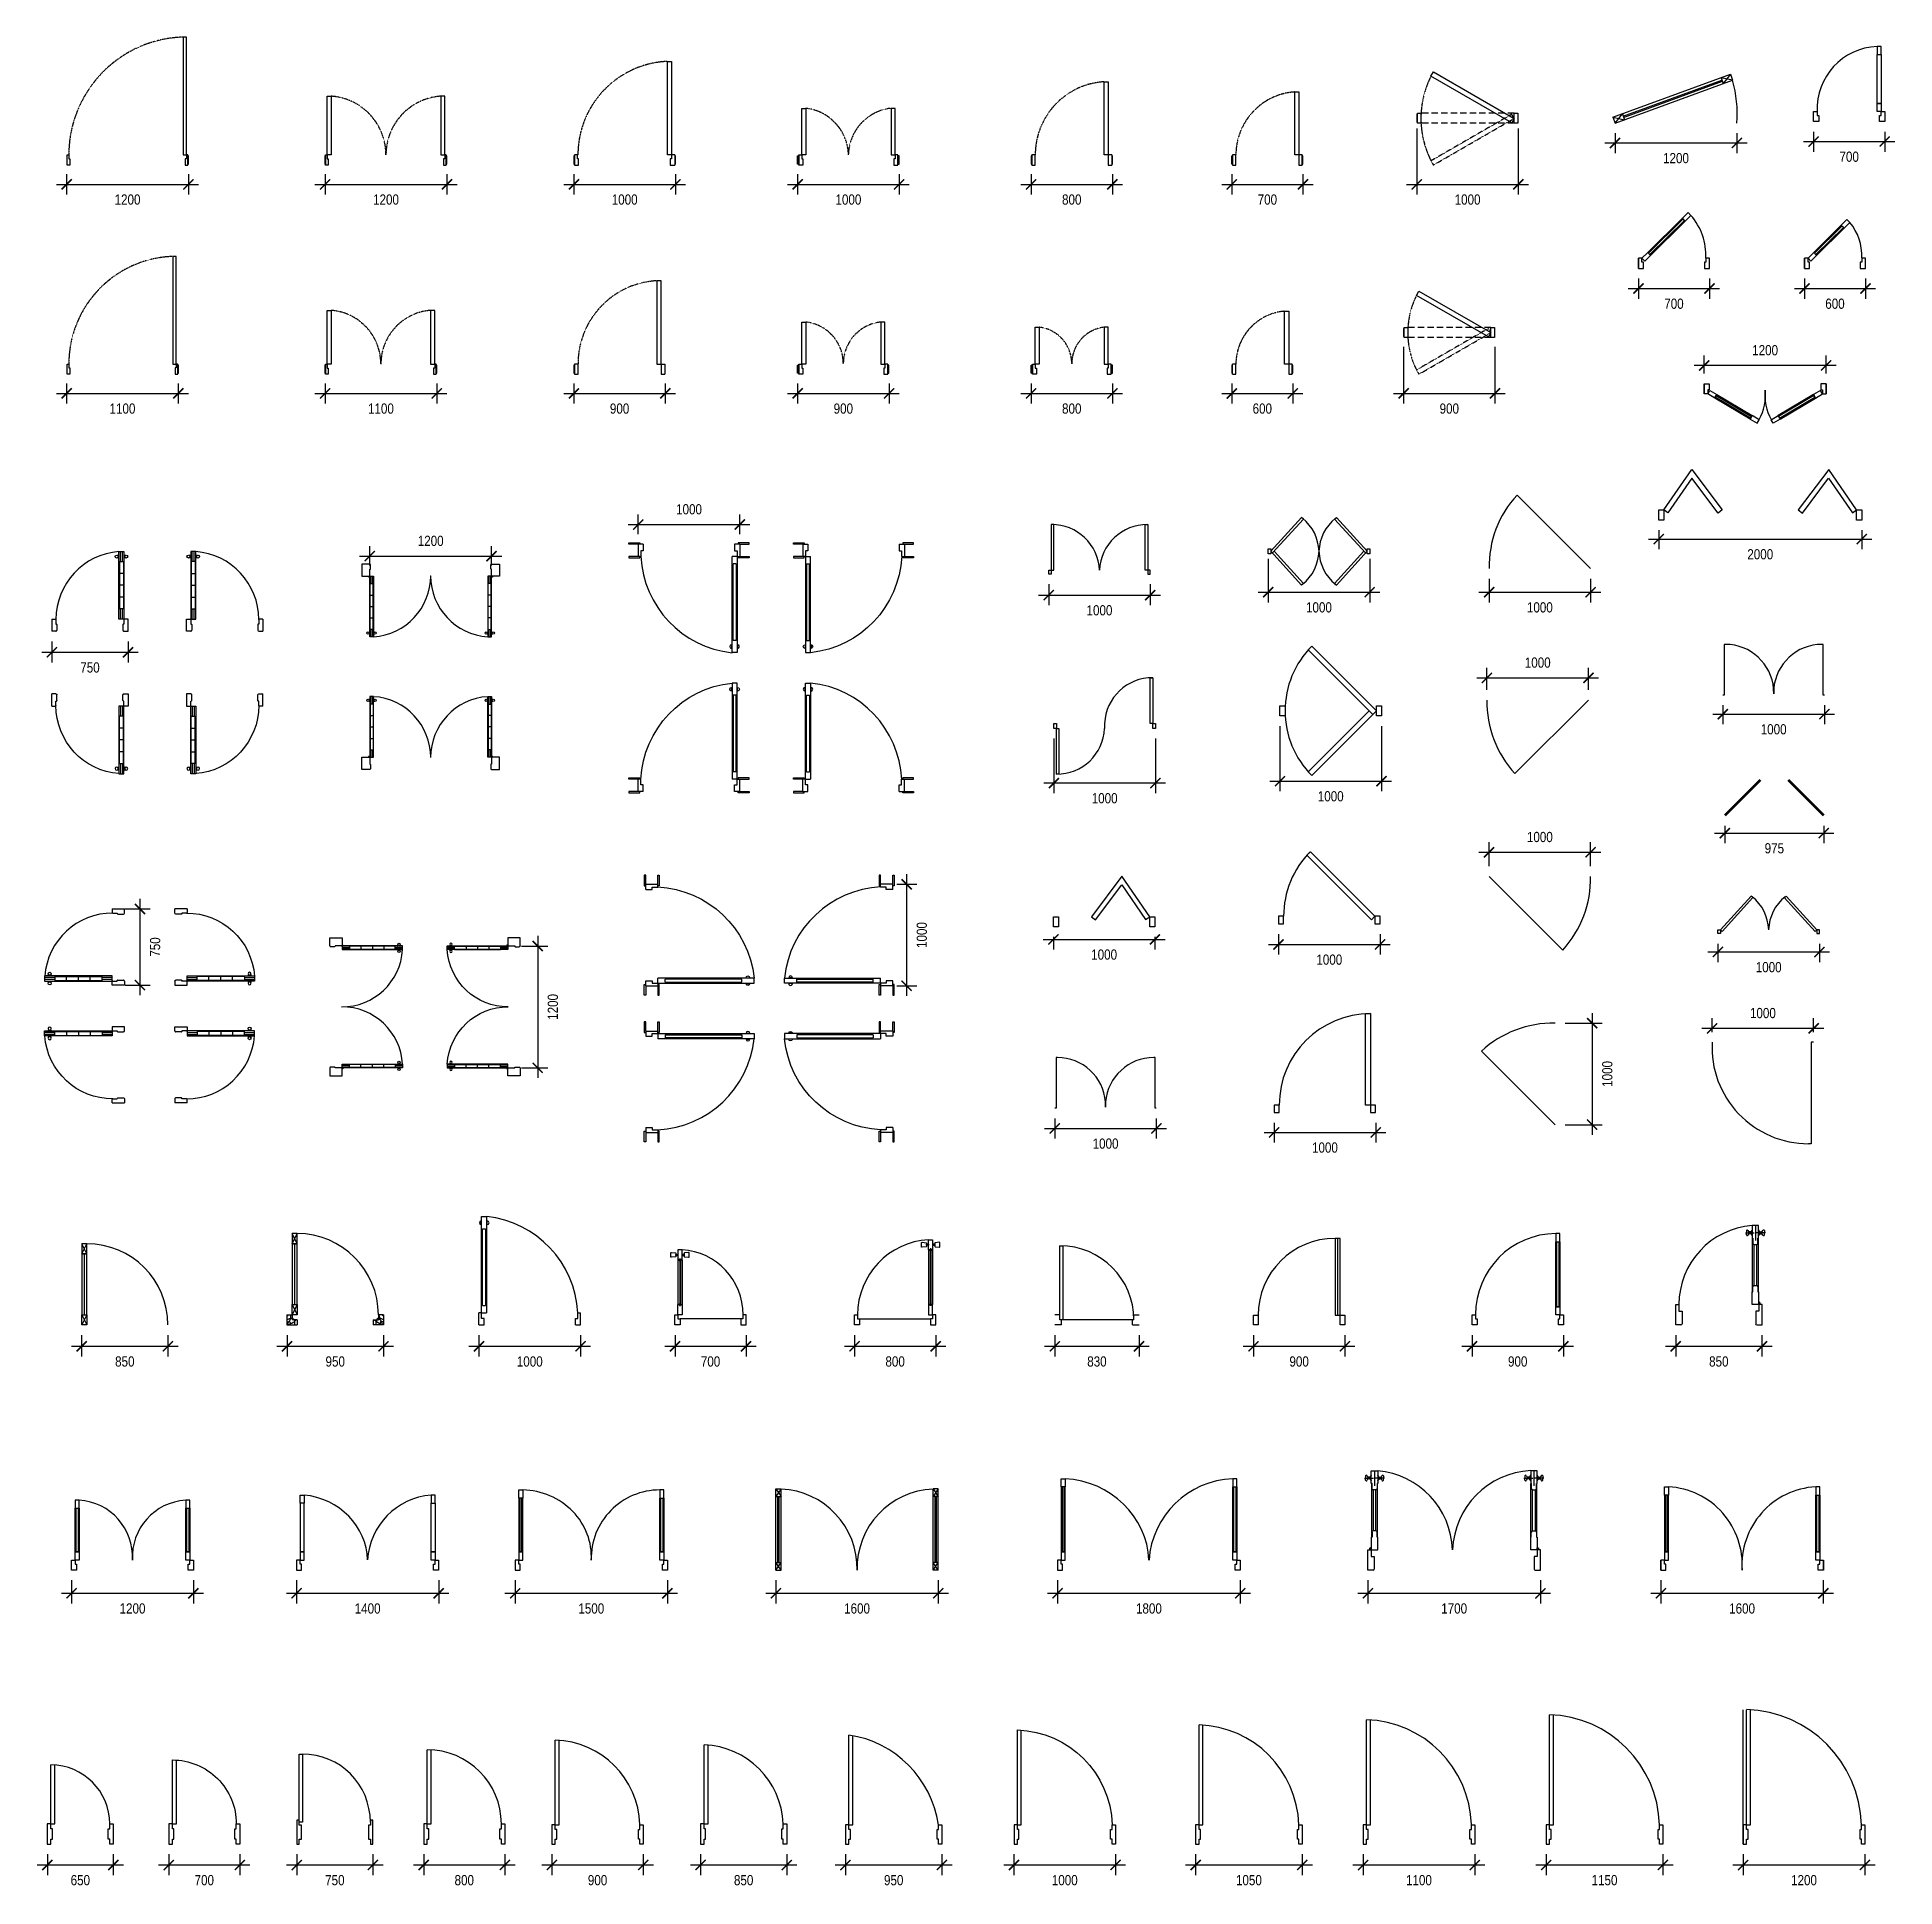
# Model space of a CAD drawing. Header units: millimetres. Extents: x -14129 to 25170, y 11877 to 30307.
# Drawn here: x 6871 to 25170, y 11889 to 30108 of the extents above; entities that cross this region are included whole.
import ezdxf

# ---------------------------------------------------------------- set-up
doc = ezdxf.new("R2010")
doc.units = ezdxf.units.MM
for name, pattern in [('CENTER', [2, 1.25, -0.25, 0.25, -0.25]), ('HIDDEN2', [0.1875, 0.125, -0.0625]), ('HIDDEN4', [0.09375, 0.0625, -0.03125])]:
    doc.linetypes.add(name, pattern=pattern)
doc.styles.add('DIM', font='', dxfattribs={"height": 100})
doc.styles.get('DIM').set_extended_font_data('VNI-Helve-Condense')
doc.dimstyles.new('100', dxfattribs={"dimtxt": 100, "dimasz": 100, "dimexe": 100, "dimexo": 100, "dimgap": 100, "dimtad": 2, "dimdec": 0, "dimzin": 0, "dimdsep": 46, "dimtxsty": 'DIM', "dimblk": 'ARCHTICK', "dimcen": 100, "dimdle": 100, "dimadec": 0, "dimazin": 0, "dimtfac": 1, "dimtdec": 0, "dimtofl": 0, "dimtmove": 0, "dimatfit": 3, "dimldrblk": 'ARCHTICK', "dimfxl": 1, "dimtolj": 1, "dimtzin": 0, "dimarcsym": 0})

msp = doc.modelspace()

# ---------------------------------------------------------------- blocks, each defined once
blk = doc.blocks.new('A$C2D7661C6')
for p, q in [((0, 700), (50, 800)), ((50, 700), (0, 800)), ((25, 700), (25, 100)), ((50, 100), (0, 0)), ((0, 100), (50, 0))]:
    blk.add_line(p, q)
for points in [[(0, 700), (50, 700), (50, 800), (0, 800)], [(0, 100), (50, 100), (50, 700), (0, 700)], [(0, 100), (50, 100), (50, 0), (0, 0)]]:
    blk.add_lwpolyline(points, close=True)
at = {"linetype": 'Continuous'}
blk.add_arc((50, 0), 800, 0, 90, dxfattribs=at)
blk = doc.blocks.new('A$C7F556C88')
blk.add_blockref('A$C2D7661C6', (0, 0))
blk = doc.blocks.new('A$C05E21637')
for p, q in [((50, 800), (100, 900)), ((100, 800), (50, 900)), ((75, 800), (75, 200)), ((100, 200), (50, 100)), ((50, 200), (100, 100)), ((0, 100), (0, 0)), ((0, 100), (50, 100)), ((50, 100), (50, 50)), ((100, 50), (50, 50)), ((100, 50), (100, 0)), ((850, 50), (900, 50)), ((850, 50), (850, 0)), ((900, 100), (900, 50)), ((950, 100), (900, 100)), ((950, 100), (950, 0)), ((0, 0), (100, 0)), ((950, 0), (850, 0))]:
    blk.add_line(p, q)
for points in [[(50, 800), (100, 800), (100, 900), (50, 900)], [(50, 200), (100, 200), (100, 800), (50, 800)], [(50, 200), (100, 200), (100, 100), (50, 100)]]:
    blk.add_lwpolyline(points, close=True)
at = {"linetype": 'Continuous'}
blk.add_arc((100, 100), 800, 0, 90, dxfattribs=at)
for points, knots in [([(0, 0), (11, 16), (33, 46), (39, 83), (41, 100)], [0, 0, 0, 0, 57.729567, 109.527977, 109.527977, 109.527977, 109.527977]), ([(0, 0), (22, 7), (55, 18), (81, 41), (90, 50)], [0, 0, 0, 0, 67.133415, 104.197904, 104.197904, 104.197904, 104.197904]), ([(950, 0), (928, 7), (895, 18), (869, 41), (860, 50)], [0, 0, 0, 0, 67.133415, 104.197904, 104.197904, 104.197904, 104.197904]), ([(950, 0), (939, 16), (917, 46), (911, 83), (909, 100)], [0, 0, 0, 0, 57.729567, 109.527977, 109.527977, 109.527977, 109.527977])]:
    blk.add_open_spline(points, degree=3, knots=knots)
for points in [[(0, 87), (5, 91), (9, 96), (15, 100)], [(950, 87), (945, 91), (941, 96), (935, 100)]]:
    blk.add_open_spline(points, degree=3)
for points in [[(0, 50), (50, 67), (73, 39), (73, 0)], [(0, 30), (29, 30), (29, 0)], [(950, 50), (900, 67), (877, 39), (877, 0)], [(950, 30), (921, 30), (921, 0)]]:
    blk.add_spline(points, degree=3)
blk = doc.blocks.new('A$C2F7241D3')
for p, q in [((22, 989), (22, 1025)), ((26, 1067), (76, 1067)), ((26, 120), (26, 1067)), ((26, 937), (36, 937)), ((36, 948), (66, 948)), ((36, 193), (36, 948)), ((66, 948), (66, 193)), ((66, 937), (76, 937)), ((76, 1067), (76, 120)), ((81, 989), (81, 1025)), ((26, 200), (36, 200)), ((36, 193), (66, 193)), ((66, 200), (76, 200)), ((26, 120), (0, 120)), ((0, 0), (0, 120)), ((0, 0), (50, 0)), ((26, 120), (76, 120)), ((26, 65), (26, 120)), ((50, 65), (26, 65)), ((50, 0), (50, 65)), ((950, 65), (974, 65)), ((950, 0), (950, 65)), ((950, 0), (1000, 0)), ((974, 65), (974, 120)), ((974, 120), (1000, 120)), ((1000, 0), (1000, 120))]:
    blk.add_line(p, q)
for centre, radius, start, end in [((22, 1007), 18.1, 90, 270), ((-29, 69), 1004, 2.9057, 83.9884), ((81, 1007), 18.1, 270, 90)]:
    blk.add_arc(centre, radius, start, end)
blk = doc.blocks.new('A$C5B1F248E')
for p, q in [((70, 640), (70, 200)), ((88, 650), (88, 190)), ((90, 650), (90, 190)), ((93, 650), (93, 190)), ((110, 640), (110, 200)), ((690, 60), (90, 60))]:
    blk.add_line(p, q)
for points in [[(95, 640), (110, 640), (110, 740), (70, 740), (70, 640), (85, 640), (85, 650), (95, 650), (95, 640)], [(95, 200), (110, 200), (110, 100), (70, 100), (70, 200), (85, 200), (85, 190), (95, 190), (95, 200)], [(70, 100), (70, 60), (90, 60), (90, 0), (40, 0), (40, 100), (70, 100)], [(710, 100), (710, 60), (690, 60), (690, 0), (740, 0), (740, 100), (710, 100)]]:
    blk.add_lwpolyline(points)
for points in [[(45, 670), (5, 666, -0.443716), (0, 671), (0, 709, -0.443716), (5, 714), (45, 710, -0.385314), (50, 705), (50, 675, -0.385314)], [(135, 670), (175, 666, 0.443716), (181, 671), (181, 709, 0.443716), (175, 714), (135, 710, 0.385314), (131, 705), (131, 675, 0.385314)]]:
    blk.add_lwpolyline(points, format="xyb", close=True)
for points in [[(70, 685), (50, 685), (50, 695), (70, 695)], [(110, 685), (131, 685), (131, 695), (110, 695)]]:
    blk.add_lwpolyline(points, close=True)
for centre, radius, start, end in [((74, 104), 637, 359.5966, 86.7082), ((87, 641), 8.25, 186.4342, 273.2898), ((93, 641), 8.25, 266.7102, 353.5658), ((87, 199), 8.25, 86.7102, 173.5658), ((93, 199), 8.25, 6.4342, 93.2898)]:
    blk.add_arc(centre, radius, start, end)
blk = doc.blocks.new('A$C3A437FE0')
for p, q in [((730, 740), (730, 200)), ((747, 750), (747, 190)), ((750, 750), (750, 190)), ((752, 750), (752, 190)), ((770, 740), (770, 200)), ((50, 60), (750, 60))]:
    blk.add_line(p, q)
for points in [[(705, 770), (665, 766, -0.443716), (660, 771), (660, 809, -0.443716), (665, 814), (705, 810, -0.385314), (710, 805), (710, 775, -0.385314)], [(795, 770), (835, 766, 0.443716), (840, 771), (840, 809, 0.443716), (835, 814), (795, 810, 0.385314), (790, 805), (790, 775, 0.385314)]]:
    blk.add_lwpolyline(points, format="xyb", close=True)
for points in [[(730, 785), (710, 785), (710, 795), (730, 795)], [(770, 785), (790, 785), (790, 795), (770, 795)]]:
    blk.add_lwpolyline(points, close=True)
for points in [[(745, 740), (730, 740), (730, 840), (770, 840), (770, 740), (755, 740), (755, 750), (745, 750), (745, 740)], [(745, 200), (730, 200), (730, 100), (770, 100), (770, 200), (755, 200), (755, 190), (745, 190), (745, 200)], [(30, 100), (30, 60), (50, 60), (50, 0), (0, 0), (0, 100), (30, 100)], [(770, 100), (770, 60), (750, 60), (750, 0), (800, 0), (800, 100), (770, 100)]]:
    blk.add_lwpolyline(points)
for centre, radius, start, end in [((772, 99), 742, 93.2473, 179.935), ((747, 741), 8.25, 186.4342, 273.2898), ((753, 741), 8.25, 266.7102, 353.5658), ((747, 199), 8.25, 86.7102, 173.5658), ((753, 199), 8.25, 6.4342, 93.2898)]:
    blk.add_arc(centre, radius, start, end)
blk = doc.blocks.new('A$C72DF01B0')
for p, q in [((50, 100), (0, 100)), ((65, 0), (65, 50)), ((780, 50), (80, 50)), ((765, 0), (765, 50)), ((780, 50), (780, 100)), ((780, 100), (830, 100)), ((65, 0), (0, 0)), ((765, 0), (830, 0))]:
    blk.add_line(p, q)
blk.add_lwpolyline([(50, 780), (80, 780), (80, 50), (50, 50)], close=True)
blk.add_arc((50, 50), 730, 0, 90)
blk = doc.blocks.new('A$C296830DC')
blk.add_line((829, 853), (829, 95))
for points in [[(853, 95), (853, 853), (805, 853), (805, 95)], [(47, 95), (47, 0), (0, 0), (0, 95)], [(900, 95), (900, 0), (853, 0), (853, 95)]]:
    blk.add_lwpolyline(points, close=True)
blk.add_arc((805, 95), 758, 90, 180)
blk = doc.blocks.new('A$C184E58E8')
for points in [[(825, 900), (825, 820), (865, 820), (865, 900)], [(825, 180), (825, 820), (865, 820), (865, 180)], [(835, 180), (835, 820), (855, 820), (855, 180)], [(35, 100), (35, 60), (50, 60), (50, 50), (50, 0), (0, 0), (0, 100)], [(825, 100), (825, 180), (865, 180), (865, 100)], [(865, 100), (900, 100), (900, 0), (850, 0), (850, 50), (850, 60), (865, 60)]]:
    blk.add_lwpolyline(points, close=True)
blk.add_arc((830, 105), 795, 90.3603, 180.3603)
blk = doc.blocks.new('A$C10AE0ED2')
for p, q in [((697, 929), (697, 908)), ((724, 916), (724, 908)), ((727, 916), (727, 908)), ((737, 916), (727, 916)), ((742, 916), (737, 916)), ((742, 919), (742, 908)), ((747, 925), (747, 908)), ((816, 980), (754, 980)), ((754, 980), (754, 855)), ((785, 980), (785, 832)), ((816, 855), (816, 980)), ((823, 925), (823, 908)), ((828, 919), (828, 908)), ((828, 916), (833, 916)), ((833, 916), (842, 916)), ((842, 916), (842, 908)), ((846, 916), (846, 908)), ((873, 929), (873, 908)), ((686, 907), (774, 907)), ((697, 886), (697, 908)), ((724, 899), (724, 908)), ((727, 899), (727, 908)), ((737, 899), (727, 899)), ((742, 899), (737, 899)), ((742, 896), (742, 908)), ((747, 890), (747, 908)), ((754, 855), (760, 855)), ((757, 325), (757, 855)), ((760, 855), (760, 805)), ((773, 387), (773, 792)), ((773, 792), (797, 792)), ((883, 907), (796, 907)), ((797, 792), (797, 387)), ((810, 805), (810, 855)), ((810, 855), (816, 855)), ((813, 855), (813, 325)), ((823, 890), (823, 908)), ((828, 896), (828, 908)), ((828, 899), (833, 899)), ((833, 899), (842, 899)), ((842, 899), (842, 908)), ((846, 899), (846, 908)), ((873, 886), (873, 908)), ((760, 325), (760, 375)), ((773, 387), (797, 387)), ((810, 375), (810, 325)), ((0, 200), (31, 200)), ((0, 0), (0, 200)), ((31, 200), (31, 135)), ((754, 325), (760, 325)), ((754, 200), (754, 325)), ((816, 200), (754, 200)), ((810, 325), (816, 325)), ((816, 325), (816, 200)), ((819, 200), (819, 135)), ((850, 200), (819, 200)), ((850, 0), (850, 200)), ((31, 135), (63, 135)), ((63, 135), (63, 11)), ((819, 135), (788, 135)), ((788, 135), (788, 11)), ((52, 0), (0, 0)), ((798, 0), (850, 0))]:
    blk.add_line(p, q)
at = {"linetype": 'CENTER'}
for p, q in [((836, 215), (811, 215)), ((824, 199), (824, 227))]:
    blk.add_line(p, q, dxfattribs=at)
blk.add_circle((824, 215), 5.61, dxfattribs=at)
at = {"linetype": 'Continuous', "ltscale": 30}
blk.add_arc((814, 200), 782, 94.3901, 180, dxfattribs=at)
for centre, radius, start, end in [((704, 928), 7.21, 10.1873, 172.4758), ((727, 932), 16.5, 190.1873, 270), ((746, 920), 3.8, 69.5874, 196.4336), ((756, 926), 9.16, 106.0877, 185.0574), ((814, 926), 9.16, 354.9426, 73.9123), ((824, 920), 3.8, 343.5664, 110.4126), ((842, 932), 16.5, 270, 349.8127), ((866, 928), 7.21, 7.5242, 169.8127), ((704, 887), 7.21, 187.5242, 349.8127), ((727, 883), 16.5, 90, 169.8127), ((746, 895), 3.8, 163.5664, 290.4126), ((756, 889), 9.16, 174.9426, 253.9123), ((773, 805), 12.8, 180, 270), ((797, 805), 12.8, 270, 0), ((814, 889), 9.16, 286.0877, 5.0574), ((824, 895), 3.8, 249.5874, 16.4336), ((842, 883), 16.5, 10.1873, 90), ((866, 887), 7.21, 190.1873, 352.4758), ((773, 375), 12.8, 90, 180), ((797, 375), 12.8, 0, 90), ((52, 11), 10.8, 270, 0), ((798, 11), 10.8, 180, 270)]:
    blk.add_arc(centre, radius, start, end)
blk = doc.blocks.new('_ArchTick')
at = {"color": 0, "linetype": 'ByBlock', "const_width": 0.15}
blk.add_lwpolyline([(-0.5, -0.5), (0.5, 0.5)], dxfattribs=at)
blk = doc.blocks.new('*D123')
at = {"color": 0, "lineweight": -2, "transparency": 16777216}
for p, q in [((7209, 17213), (8259, 17213)), ((7309, 17323), (7309, 17113)), ((8159, 17323), (8159, 17113))]:
    blk.add_line(p, q, dxfattribs=at)
at = {"layer": 'DEFPOINTS', "color": 0, "transparency": 16777216}
for p in [(7309, 17423), (8159, 17423), (8159, 17213)]:
    blk.add_point(p, dxfattribs=at)
at = {"color": 0, "lineweight": -2, "transparency": 16777216, "xscale": 100, "yscale": 100, "zscale": 100, "rotation": 180}
blk.add_blockref('_ArchTick', (7309, 17213), dxfattribs=at)
at = {"color": 0, "lineweight": -2, "transparency": 16777216, "xscale": 100, "yscale": 100, "zscale": 100}
blk.add_blockref('_ArchTick', (8159, 17213), dxfattribs=at)
at = {"color": 0, "transparency": 16777216, "insert": (7734, 17063), "char_height": 100, "attachment_point": 5, "style": 'DIM'}
blk.add_mtext('\\A1;850', dxfattribs=at)
blk = doc.blocks.new('*D124')
at = {"color": 0, "lineweight": -2, "transparency": 16777216}
for p, q in [((9232, 17213), (10382, 17213)), ((9332, 17323), (9332, 17113)), ((10282, 17323), (10282, 17113))]:
    blk.add_line(p, q, dxfattribs=at)
at = {"layer": 'DEFPOINTS', "color": 0, "transparency": 16777216}
for p in [(9332, 17423), (10282, 17423), (10282, 17213)]:
    blk.add_point(p, dxfattribs=at)
at = {"color": 0, "lineweight": -2, "transparency": 16777216, "xscale": 100, "yscale": 100, "zscale": 100, "rotation": 180}
blk.add_blockref('_ArchTick', (9332, 17213), dxfattribs=at)
at = {"color": 0, "lineweight": -2, "transparency": 16777216, "xscale": 100, "yscale": 100, "zscale": 100}
blk.add_blockref('_ArchTick', (10282, 17213), dxfattribs=at)
at = {"color": 0, "transparency": 16777216, "insert": (9807, 17063), "char_height": 100, "attachment_point": 5, "style": 'DIM'}
blk.add_mtext('\\A1;950', dxfattribs=at)
blk = doc.blocks.new('*D125')
at = {"color": 0, "lineweight": -2, "transparency": 16777216}
for p, q in [((11123, 17213), (12323, 17213)), ((11223, 17323), (11223, 17113)), ((12223, 17323), (12223, 17113))]:
    blk.add_line(p, q, dxfattribs=at)
at = {"layer": 'DEFPOINTS', "color": 0, "transparency": 16777216}
for p in [(11223, 17423), (12223, 17423), (12223, 17213)]:
    blk.add_point(p, dxfattribs=at)
at = {"color": 0, "lineweight": -2, "transparency": 16777216, "xscale": 100, "yscale": 100, "zscale": 100, "rotation": 180}
blk.add_blockref('_ArchTick', (11223, 17213), dxfattribs=at)
at = {"color": 0, "lineweight": -2, "transparency": 16777216, "xscale": 100, "yscale": 100, "zscale": 100}
blk.add_blockref('_ArchTick', (12223, 17213), dxfattribs=at)
at = {"color": 0, "transparency": 16777216, "insert": (11723, 17063), "char_height": 100, "attachment_point": 5, "style": 'DIM'}
blk.add_mtext('\\A1;1000', dxfattribs=at)
blk = doc.blocks.new('*D126')
at = {"color": 0, "lineweight": -2, "transparency": 16777216}
for p, q in [((13054, 17213), (13954, 17213)), ((13154, 17323), (13154, 17113)), ((13854, 17323), (13854, 17113))]:
    blk.add_line(p, q, dxfattribs=at)
at = {"layer": 'DEFPOINTS', "color": 0, "transparency": 16777216}
for p in [(13154, 17423), (13854, 17423), (13854, 17213)]:
    blk.add_point(p, dxfattribs=at)
at = {"color": 0, "lineweight": -2, "transparency": 16777216, "xscale": 100, "yscale": 100, "zscale": 100, "rotation": 180}
blk.add_blockref('_ArchTick', (13154, 17213), dxfattribs=at)
at = {"color": 0, "lineweight": -2, "transparency": 16777216, "xscale": 100, "yscale": 100, "zscale": 100}
blk.add_blockref('_ArchTick', (13854, 17213), dxfattribs=at)
at = {"color": 0, "transparency": 16777216, "insert": (13504, 17063), "char_height": 100, "attachment_point": 5, "style": 'DIM'}
blk.add_mtext('\\A1;700', dxfattribs=at)
blk = doc.blocks.new('*D127')
at = {"color": 0, "lineweight": -2, "transparency": 16777216}
for p, q in [((14822, 17213), (15822, 17213)), ((14922, 17323), (14922, 17113)), ((15722, 17323), (15722, 17113))]:
    blk.add_line(p, q, dxfattribs=at)
at = {"layer": 'DEFPOINTS', "color": 0, "transparency": 16777216}
for p in [(14922, 17423), (15722, 17423), (15722, 17213)]:
    blk.add_point(p, dxfattribs=at)
at = {"color": 0, "lineweight": -2, "transparency": 16777216, "xscale": 100, "yscale": 100, "zscale": 100, "rotation": 180}
blk.add_blockref('_ArchTick', (14922, 17213), dxfattribs=at)
at = {"color": 0, "lineweight": -2, "transparency": 16777216, "xscale": 100, "yscale": 100, "zscale": 100}
blk.add_blockref('_ArchTick', (15722, 17213), dxfattribs=at)
at = {"color": 0, "transparency": 16777216, "insert": (15322, 17063), "char_height": 100, "attachment_point": 5, "style": 'DIM'}
blk.add_mtext('\\A1;800', dxfattribs=at)
blk = doc.blocks.new('*D128')
at = {"color": 0, "lineweight": -2, "transparency": 16777216}
for p, q in [((16795, 17213), (17825, 17213)), ((16895, 17323), (16895, 17113)), ((17725, 17323), (17725, 17113))]:
    blk.add_line(p, q, dxfattribs=at)
at = {"layer": 'DEFPOINTS', "color": 0, "transparency": 16777216}
for p in [(16895, 17423), (17725, 17423), (17725, 17213)]:
    blk.add_point(p, dxfattribs=at)
at = {"color": 0, "lineweight": -2, "transparency": 16777216, "xscale": 100, "yscale": 100, "zscale": 100, "rotation": 180}
blk.add_blockref('_ArchTick', (16895, 17213), dxfattribs=at)
at = {"color": 0, "lineweight": -2, "transparency": 16777216, "xscale": 100, "yscale": 100, "zscale": 100}
blk.add_blockref('_ArchTick', (17725, 17213), dxfattribs=at)
at = {"color": 0, "transparency": 16777216, "insert": (17310, 17063), "char_height": 100, "attachment_point": 5, "style": 'DIM'}
blk.add_mtext('\\A1;830', dxfattribs=at)
blk = doc.blocks.new('*D129')
at = {"color": 0, "lineweight": -2, "transparency": 16777216}
for p, q in [((18752, 17213), (19852, 17213)), ((18852, 17323), (18852, 17113)), ((19752, 17323), (19752, 17113))]:
    blk.add_line(p, q, dxfattribs=at)
at = {"layer": 'DEFPOINTS', "color": 0, "transparency": 16777216}
for p in [(18852, 17423), (19752, 17423), (19752, 17213)]:
    blk.add_point(p, dxfattribs=at)
at = {"color": 0, "lineweight": -2, "transparency": 16777216, "xscale": 100, "yscale": 100, "zscale": 100, "rotation": 180}
blk.add_blockref('_ArchTick', (18852, 17213), dxfattribs=at)
at = {"color": 0, "lineweight": -2, "transparency": 16777216, "xscale": 100, "yscale": 100, "zscale": 100}
blk.add_blockref('_ArchTick', (19752, 17213), dxfattribs=at)
at = {"color": 0, "transparency": 16777216, "insert": (19302, 17063), "char_height": 100, "attachment_point": 5, "style": 'DIM'}
blk.add_mtext('\\A1;900', dxfattribs=at)
blk = doc.blocks.new('*D130')
at = {"color": 0, "lineweight": -2, "transparency": 16777216}
for p, q in [((20905, 17213), (22005, 17213)), ((21005, 17323), (21005, 17113)), ((21905, 17323), (21905, 17113))]:
    blk.add_line(p, q, dxfattribs=at)
at = {"layer": 'DEFPOINTS', "color": 0, "transparency": 16777216}
for p in [(21005, 17423), (21905, 17423), (21905, 17213)]:
    blk.add_point(p, dxfattribs=at)
at = {"color": 0, "lineweight": -2, "transparency": 16777216, "xscale": 100, "yscale": 100, "zscale": 100, "rotation": 180}
blk.add_blockref('_ArchTick', (21005, 17213), dxfattribs=at)
at = {"color": 0, "lineweight": -2, "transparency": 16777216, "xscale": 100, "yscale": 100, "zscale": 100}
blk.add_blockref('_ArchTick', (21905, 17213), dxfattribs=at)
at = {"color": 0, "transparency": 16777216, "insert": (21455, 17063), "char_height": 100, "attachment_point": 5, "style": 'DIM'}
blk.add_mtext('\\A1;900', dxfattribs=at)
blk = doc.blocks.new('*D131')
at = {"color": 0, "lineweight": -2, "transparency": 16777216}
for p, q in [((22911, 17213), (23961, 17213)), ((23011, 17323), (23011, 17113)), ((23861, 17323), (23861, 17113))]:
    blk.add_line(p, q, dxfattribs=at)
at = {"layer": 'DEFPOINTS', "color": 0, "transparency": 16777216}
for p in [(23011, 17423), (23861, 17423), (23861, 17213)]:
    blk.add_point(p, dxfattribs=at)
at = {"color": 0, "lineweight": -2, "transparency": 16777216, "xscale": 100, "yscale": 100, "zscale": 100, "rotation": 180}
blk.add_blockref('_ArchTick', (23011, 17213), dxfattribs=at)
at = {"color": 0, "lineweight": -2, "transparency": 16777216, "xscale": 100, "yscale": 100, "zscale": 100}
blk.add_blockref('_ArchTick', (23861, 17213), dxfattribs=at)
at = {"color": 0, "transparency": 16777216, "insert": (23436, 17063), "char_height": 100, "attachment_point": 5, "style": 'DIM'}
blk.add_mtext('\\A1;850', dxfattribs=at)
blk = doc.blocks.new('A$C09A905BE')
for p, q in [((35, 690), (35, 610)), ((75, 690), (35, 690)), ((35, 610), (75, 610)), ((35, 180), (35, 610)), ((35, 610), (75, 610)), ((45, 180), (45, 610)), ((45, 610), (65, 610)), ((65, 610), (65, 180)), ((75, 610), (75, 690)), ((75, 610), (75, 180)), ((1125, 690), (1125, 610)), ((1165, 690), (1125, 690)), ((1125, 610), (1165, 610)), ((1125, 180), (1125, 610)), ((1125, 610), (1165, 610)), ((1135, 180), (1135, 610)), ((1135, 610), (1155, 610)), ((1155, 610), (1155, 180)), ((1165, 610), (1165, 690)), ((1165, 610), (1165, 180)), ((0, 0), (0, 100)), ((0, 100), (35, 100)), ((35, 100), (35, 180)), ((35, 180), (75, 180)), ((75, 180), (35, 180)), ((35, 100), (35, 60)), ((75, 100), (35, 100)), ((35, 60), (50, 60)), ((65, 180), (45, 180)), ((50, 60), (50, 50)), ((50, 50), (50, 0)), ((75, 180), (75, 100)), ((1125, 100), (1125, 180)), ((1125, 180), (1165, 180)), ((1165, 180), (1125, 180)), ((1165, 100), (1125, 100)), ((1155, 180), (1135, 180)), ((1150, 50), (1150, 60)), ((1150, 60), (1165, 60)), ((1150, 0), (1150, 50)), ((1165, 180), (1165, 100)), ((1165, 100), (1200, 100)), ((1165, 60), (1165, 100)), ((1200, 100), (1200, 0)), ((50, 0), (0, 0)), ((1200, 0), (1150, 0))]:
    blk.add_line(p, q)
for centre, start, end in [((42, 132), 356.6637, 86.6637), ((1157, 132), 93.3363, 183.3363)]:
    blk.add_arc(centre, 558, start, end)
blk = doc.blocks.new('A$C3C8A1F49')
for p, q in [((35, 660), (35, 740)), ((35, 740), (75, 740)), ((75, 740), (75, 660)), ((1325, 740), (1325, 660)), ((1365, 740), (1325, 740)), ((1365, 660), (1365, 740)), ((35, 660), (35, 180)), ((75, 660), (35, 660)), ((75, 660), (35, 660)), ((65, 660), (45, 660)), ((75, 180), (75, 660)), ((1325, 660), (1365, 660)), ((1325, 180), (1325, 660)), ((1325, 660), (1365, 660)), ((1365, 660), (1365, 180)), ((35, 100), (0, 100)), ((0, 100), (0, 0)), ((35, 180), (35, 100)), ((35, 180), (75, 180)), ((75, 180), (35, 180)), ((35, 60), (35, 100)), ((35, 100), (75, 100)), ((50, 60), (35, 60)), ((45, 180), (65, 180)), ((50, 50), (50, 60)), ((50, 0), (50, 50)), ((75, 100), (75, 180)), ((1325, 100), (1325, 180)), ((1325, 180), (1365, 180)), ((1365, 180), (1325, 180)), ((1365, 100), (1325, 100)), ((1350, 50), (1350, 60)), ((1350, 60), (1365, 60)), ((1350, 0), (1350, 50)), ((1365, 180), (1365, 100)), ((1365, 100), (1400, 100)), ((1365, 60), (1365, 100)), ((1400, 100), (1400, 0)), ((0, 0), (50, 0)), ((1400, 0), (1350, 0))]:
    blk.add_line(p, q)
blk.add_arc((1380, 61), 681, 94.6057, 176.6994)
blk.add_ellipse((50, 125), major_axis=(-597, 276), ratio=0.925766, start_param=-2.718612, end_param=-1.204625)
blk = doc.blocks.new('A$C0A95752C')
for p, q in [((35, 710), (35, 790)), ((35, 790), (75, 790)), ((75, 790), (75, 710)), ((1425, 790), (1425, 710)), ((1465, 790), (1425, 790)), ((1465, 710), (1465, 790)), ((35, 710), (35, 180)), ((75, 710), (35, 710)), ((75, 710), (35, 710)), ((45, 710), (45, 180)), ((65, 710), (45, 710)), ((65, 180), (65, 710)), ((75, 180), (75, 710)), ((1425, 710), (1465, 710)), ((1425, 180), (1425, 710)), ((1425, 710), (1465, 710)), ((1435, 180), (1435, 710)), ((1435, 710), (1455, 710)), ((1455, 710), (1455, 180)), ((1465, 710), (1465, 180)), ((0, 100), (0, 0)), ((35, 100), (0, 100)), ((35, 180), (35, 100)), ((75, 180), (35, 180)), ((35, 180), (75, 180)), ((35, 100), (75, 100)), ((35, 60), (35, 100)), ((50, 60), (35, 60)), ((45, 180), (65, 180)), ((50, 50), (50, 60)), ((50, 0), (50, 50)), ((75, 100), (75, 180)), ((1465, 180), (1425, 180)), ((1425, 100), (1425, 180)), ((1425, 180), (1465, 180)), ((1465, 100), (1425, 100)), ((1455, 180), (1435, 180)), ((1450, 50), (1450, 60)), ((1450, 60), (1465, 60)), ((1450, 0), (1450, 50)), ((1465, 180), (1465, 100)), ((1465, 100), (1500, 100)), ((1465, 60), (1465, 100)), ((1500, 100), (1500, 0)), ((0, 0), (50, 0)), ((1500, 0), (1450, 0))]:
    blk.add_line(p, q)
blk.add_arc((1422, 117), 673, 89.7657, 181.4438)
blk.add_ellipse((74, 151), major_axis=(667, -122), ratio=0.940794, start_param=0.11153, end_param=1.73917)
blk = doc.blocks.new('A$C3ADA744C')
for p, q in [((0, 800), (51, 800)), ((0, 0), (0, 800)), ((0, 800), (51, 724)), ((51, 800), (0, 724)), ((51, 0), (51, 800)), ((1600, 800), (1549, 800)), ((1549, 0), (1549, 800)), ((1600, 800), (1549, 724)), ((1549, 800), (1600, 724)), ((1600, 0), (1600, 800)), ((0, 724), (51, 724)), ((19, 76), (19, 724)), ((32, 76), (32, 724)), ((1600, 724), (1549, 724)), ((1568, 76), (1568, 724)), ((1581, 76), (1581, 724)), ((0, 0), (51, 76)), ((51, 0), (0, 76)), ((0, 76), (51, 76)), ((1600, 0), (1549, 76)), ((1549, 0), (1600, 76)), ((1600, 76), (1549, 76)), ((0, 0), (51, 0)), ((1600, 0), (1549, 0))]:
    blk.add_line(p, q)
for centre, start, end in [((19, 19), 358.5883, 87.6559), ((1581, 19), 92.3441, 181.4117)]:
    blk.add_arc(centre, 781, start, end)
blk = doc.blocks.new('A$C3628088D')
for p, q in [((35, 820), (35, 900)), ((35, 900), (75, 900)), ((75, 820), (35, 820)), ((75, 820), (35, 820)), ((35, 820), (35, 180)), ((45, 820), (45, 180)), ((65, 820), (45, 820)), ((65, 180), (65, 820)), ((75, 900), (75, 820)), ((75, 180), (75, 820)), ((35, 100), (0, 100)), ((0, 100), (0, 0)), ((35, 180), (35, 100)), ((75, 180), (35, 180)), ((35, 180), (75, 180)), ((35, 60), (35, 100)), ((35, 100), (75, 100)), ((50, 60), (35, 60)), ((45, 180), (65, 180)), ((50, 50), (50, 60)), ((50, 0), (50, 50)), ((75, 100), (75, 180)), ((0, 0), (50, 0))]:
    blk.add_line(p, q)
for points in [[(1725, 900), (1725, 820), (1765, 820), (1765, 900)], [(1725, 180), (1725, 820), (1765, 820), (1765, 180)], [(1735, 180), (1735, 820), (1755, 820), (1755, 180)], [(1725, 100), (1725, 180), (1765, 180), (1765, 100)], [(1765, 100), (1800, 100), (1800, 0), (1750, 0), (1750, 50), (1750, 60), (1765, 60)]]:
    blk.add_lwpolyline(points, close=True)
blk.add_arc((1757, 42), 858, 92.1038, 176.1334)
blk.add_ellipse((70, 105), major_axis=(-772, 326), ratio=0.94084, start_param=-2.726592, end_param=-1.199193)
blk = doc.blocks.new('A$C4CA245AF')
for p, q in [((11, 929), (11, 908)), ((38, 916), (38, 908)), ((41, 916), (41, 908)), ((50, 916), (41, 916)), ((56, 916), (50, 916)), ((56, 919), (56, 908)), ((61, 925), (61, 908)), ((67, 980), (130, 980)), ((67, 855), (67, 980)), ((99, 980), (99, 832)), ((130, 980), (130, 855)), ((136, 925), (136, 908)), ((141, 919), (141, 908)), ((141, 916), (147, 916)), ((147, 916), (156, 916)), ((156, 916), (156, 908)), ((160, 916), (160, 908)), ((187, 929), (187, 908)), ((1580, 929), (1580, 908)), ((1607, 916), (1607, 908)), ((1611, 916), (1611, 908)), ((1620, 916), (1611, 916)), ((1626, 916), (1620, 916)), ((1626, 919), (1626, 908)), ((1631, 925), (1631, 908)), ((1700, 980), (1637, 980)), ((1637, 980), (1637, 855)), ((1668, 980), (1668, 832)), ((1700, 855), (1700, 980)), ((1706, 925), (1706, 908)), ((1711, 919), (1711, 908)), ((1711, 916), (1717, 916)), ((1717, 916), (1726, 916)), ((1726, 916), (1726, 908)), ((1729, 916), (1729, 908)), ((1756, 929), (1756, 908)), ((0, 907), (88, 907)), ((11, 886), (11, 908)), ((38, 899), (38, 908)), ((41, 899), (41, 908)), ((50, 899), (41, 899)), ((56, 899), (50, 899)), ((56, 896), (56, 908)), ((61, 890), (61, 908)), ((74, 855), (67, 855)), ((70, 855), (70, 325)), ((74, 805), (74, 855)), ((86, 792), (86, 387)), ((111, 792), (86, 792)), ((197, 907), (109, 907)), ((111, 387), (111, 792)), ((130, 855), (124, 855)), ((124, 855), (124, 805)), ((127, 325), (127, 855)), ((136, 890), (136, 908)), ((141, 896), (141, 908)), ((141, 899), (147, 899)), ((147, 899), (156, 899)), ((156, 899), (156, 908)), ((160, 899), (160, 908)), ((187, 886), (187, 908)), ((1570, 907), (1658, 907)), ((1580, 886), (1580, 908)), ((1607, 899), (1607, 908)), ((1611, 899), (1611, 908)), ((1620, 899), (1611, 899)), ((1626, 899), (1620, 899)), ((1626, 896), (1626, 908)), ((1631, 890), (1631, 908)), ((1637, 855), (1643, 855)), ((1640, 325), (1640, 855)), ((1643, 855), (1643, 805)), ((1656, 387), (1656, 792)), ((1656, 792), (1681, 792)), ((1767, 907), (1679, 907)), ((1681, 792), (1681, 387)), ((1693, 805), (1693, 855)), ((1693, 855), (1700, 855)), ((1696, 855), (1696, 325)), ((1706, 890), (1706, 908)), ((1711, 896), (1711, 908)), ((1711, 899), (1717, 899)), ((1717, 899), (1726, 899)), ((1726, 899), (1726, 908)), ((1729, 899), (1729, 908)), ((1756, 886), (1756, 908)), ((74, 375), (74, 325)), ((111, 387), (86, 387)), ((124, 325), (124, 375)), ((1643, 325), (1643, 375)), ((1656, 387), (1681, 387)), ((1693, 375), (1693, 325)), ((33, 200), (65, 200)), ((33, 0), (33, 200)), ((65, 200), (65, 135)), ((67, 325), (67, 200)), ((74, 325), (67, 325)), ((67, 200), (130, 200)), ((130, 325), (124, 325)), ((130, 200), (130, 325)), ((1637, 325), (1643, 325)), ((1637, 200), (1637, 325)), ((1700, 200), (1637, 200)), ((1693, 325), (1700, 325)), ((1700, 325), (1700, 200)), ((1702, 200), (1702, 135)), ((1733, 200), (1702, 200)), ((1733, 0), (1733, 200)), ((65, 135), (96, 135)), ((96, 135), (96, 11)), ((1702, 135), (1671, 135)), ((1671, 135), (1671, 11)), ((85, 0), (33, 0)), ((1682, 0), (1733, 0))]:
    blk.add_line(p, q)
at = {"linetype": 'CENTER'}
for p, q in [((47, 215), (73, 215)), ((60, 199), (60, 227)), ((1720, 215), (1694, 215)), ((1707, 199), (1707, 227))]:
    blk.add_line(p, q, dxfattribs=at)
for centre in [(60, 215), (1707, 215)]:
    blk.add_circle(centre, 5.61, dxfattribs=at)
for centre, radius, start, end in [((18, 928), 7.21, 10.1873, 172.4758), ((41, 932), 16.5, 190.1873, 270), ((59, 920), 3.8, 69.5874, 196.4336), ((70, 926), 9.16, 106.0877, 185.0574), ((127, 926), 9.16, 354.9426, 73.9123), ((138, 920), 3.8, 343.5664, 110.4126), ((156, 932), 16.5, 270, 349.8127), ((179, 928), 7.21, 7.5242, 169.8127), ((1587, 928), 7.21, 10.1873, 172.4758), ((1611, 932), 16.5, 190.1873, 270), ((1629, 920), 3.8, 69.5874, 196.4336), ((1640, 926), 9.16, 106.0877, 185.0574), ((1697, 926), 9.16, 354.9426, 73.9123), ((1708, 920), 3.8, 343.5664, 110.4126), ((1726, 932), 16.5, 270, 349.8127), ((1749, 928), 7.21, 7.5242, 169.8127), ((18, 887), 7.21, 187.5242, 349.8127), ((41, 883), 16.5, 90, 169.8127), ((59, 895), 3.8, 163.5664, 290.4126), ((70, 889), 9.16, 174.9426, 253.9123), ((86, 805), 12.8, 180, 270), ((111, 805), 12.8, 270, 0), ((127, 889), 9.16, 286.0877, 5.0574), ((138, 895), 3.8, 249.5874, 16.4336), ((156, 883), 16.5, 10.1873, 90), ((179, 887), 7.21, 190.1873, 352.4758), ((1587, 887), 7.21, 187.5242, 349.8127), ((1611, 883), 16.5, 90, 169.8127), ((1629, 895), 3.8, 163.5664, 290.4126), ((1640, 889), 9.16, 174.9426, 253.9123), ((1656, 805), 12.8, 180, 270), ((1681, 805), 12.8, 270, 0), ((1697, 889), 9.16, 286.0877, 5.0574), ((1708, 895), 3.8, 249.5874, 16.4336), ((1726, 883), 16.5, 10.1873, 90), ((1749, 887), 7.21, 190.1873, 352.4758), ((86, 375), 12.8, 90, 180), ((111, 375), 12.8, 0, 90), ((1656, 375), 12.8, 90, 180), ((1681, 375), 12.8, 0, 90), ((85, 11), 10.8, 270, 0), ((1682, 11), 10.8, 180, 270)]:
    blk.add_arc(centre, radius, start, end)
at = {"linetype": 'Continuous', "ltscale": 30}
for centre, radius, start, end in [((56, 171), 812, 2.0569, 84.7764), ((1676, 173), 808, 92.7372, 178.0549)]:
    blk.add_arc(centre, radius, start, end, dxfattribs=at)
blk = doc.blocks.new('A$C55F21943')
for p, q in [((0, 0), (0, 100)), ((1600, 0), (1600, 100))]:
    blk.add_line(p, q)
for points in [[(75, 820), (75, 740), (35, 740), (35, 820)], [(75, 180), (75, 740), (35, 740), (35, 180)], [(65, 180), (65, 740), (45, 740), (45, 180)], [(1525, 820), (1525, 740), (1565, 740), (1565, 820)], [(1525, 180), (1525, 740), (1565, 740), (1565, 180)], [(1535, 180), (1535, 740), (1555, 740), (1555, 180)], [(35, 100), (0, 100), (0, 0), (50, 0), (50, 50), (50, 60), (35, 60)], [(75, 100), (75, 180), (35, 180), (35, 100)], [(1525, 100), (1525, 180), (1565, 180), (1565, 100)], [(1565, 100), (1600, 100), (1600, 0), (1550, 0), (1550, 50), (1550, 60), (1565, 60)]]:
    blk.add_lwpolyline(points, close=True)
for centre, start, end in [((32, 52), 356.1547, 86.8081), ((1568, 52), 93.1919, 183.8453)]:
    blk.add_arc(centre, 770, start, end)
blk = doc.blocks.new('*D132')
at = {"color": 0, "lineweight": -2, "transparency": 16777216}
for p, q in [((7210, 14908), (7210, 14680)), ((8410, 14908), (8410, 14680)), ((7110, 14780), (8510, 14780))]:
    blk.add_line(p, q, dxfattribs=at)
at = {"layer": 'DEFPOINTS', "color": 0, "transparency": 16777216}
for p in [(7210, 15008), (8410, 15008), (8410, 14780)]:
    blk.add_point(p, dxfattribs=at)
at = {"color": 0, "lineweight": -2, "transparency": 16777216, "xscale": 100, "yscale": 100, "zscale": 100, "rotation": 180}
blk.add_blockref('_ArchTick', (7210, 14780), dxfattribs=at)
at = {"color": 0, "lineweight": -2, "transparency": 16777216, "xscale": 100, "yscale": 100, "zscale": 100}
blk.add_blockref('_ArchTick', (8410, 14780), dxfattribs=at)
at = {"color": 0, "transparency": 16777216, "insert": (7810, 14630), "char_height": 100, "attachment_point": 5, "style": 'DIM'}
blk.add_mtext('\\A1;1200', dxfattribs=at)
blk = doc.blocks.new('*D133')
at = {"color": 0, "lineweight": -2, "transparency": 16777216}
for p, q in [((9426, 14908), (9426, 14680)), ((10826, 14908), (10826, 14680)), ((9326, 14780), (10926, 14780))]:
    blk.add_line(p, q, dxfattribs=at)
at = {"layer": 'DEFPOINTS', "color": 0, "transparency": 16777216}
for p in [(9426, 15008), (10826, 15008), (10826, 14780)]:
    blk.add_point(p, dxfattribs=at)
at = {"color": 0, "lineweight": -2, "transparency": 16777216, "xscale": 100, "yscale": 100, "zscale": 100, "rotation": 180}
blk.add_blockref('_ArchTick', (9426, 14780), dxfattribs=at)
at = {"color": 0, "lineweight": -2, "transparency": 16777216, "xscale": 100, "yscale": 100, "zscale": 100}
blk.add_blockref('_ArchTick', (10826, 14780), dxfattribs=at)
at = {"color": 0, "transparency": 16777216, "insert": (10126, 14630), "char_height": 100, "attachment_point": 5, "style": 'DIM'}
blk.add_mtext('\\A1;1400', dxfattribs=at)
blk = doc.blocks.new('*D134')
at = {"color": 0, "lineweight": -2, "transparency": 16777216}
for p, q in [((11579, 14908), (11579, 14680)), ((13079, 14908), (13079, 14680)), ((11479, 14780), (13179, 14780))]:
    blk.add_line(p, q, dxfattribs=at)
at = {"layer": 'DEFPOINTS', "color": 0, "transparency": 16777216}
for p in [(11579, 15008), (13079, 15008), (13079, 14780)]:
    blk.add_point(p, dxfattribs=at)
at = {"color": 0, "lineweight": -2, "transparency": 16777216, "xscale": 100, "yscale": 100, "zscale": 100, "rotation": 180}
blk.add_blockref('_ArchTick', (11579, 14780), dxfattribs=at)
at = {"color": 0, "lineweight": -2, "transparency": 16777216, "xscale": 100, "yscale": 100, "zscale": 100}
blk.add_blockref('_ArchTick', (13079, 14780), dxfattribs=at)
at = {"color": 0, "transparency": 16777216, "insert": (12329, 14630), "char_height": 100, "attachment_point": 5, "style": 'DIM'}
blk.add_mtext('\\A1;1500', dxfattribs=at)
blk = doc.blocks.new('*D135')
at = {"color": 0, "lineweight": -2, "transparency": 16777216}
for p, q in [((14147, 14908), (14147, 14680)), ((15747, 14908), (15747, 14680)), ((14047, 14780), (15847, 14780))]:
    blk.add_line(p, q, dxfattribs=at)
at = {"layer": 'DEFPOINTS', "color": 0, "transparency": 16777216}
for p in [(14147, 15008), (15747, 15008), (15747, 14780)]:
    blk.add_point(p, dxfattribs=at)
at = {"color": 0, "lineweight": -2, "transparency": 16777216, "xscale": 100, "yscale": 100, "zscale": 100, "rotation": 180}
blk.add_blockref('_ArchTick', (14147, 14780), dxfattribs=at)
at = {"color": 0, "lineweight": -2, "transparency": 16777216, "xscale": 100, "yscale": 100, "zscale": 100}
blk.add_blockref('_ArchTick', (15747, 14780), dxfattribs=at)
at = {"color": 0, "transparency": 16777216, "insert": (14947, 14630), "char_height": 100, "attachment_point": 5, "style": 'DIM'}
blk.add_mtext('\\A1;1600', dxfattribs=at)
blk = doc.blocks.new('*D136')
at = {"color": 0, "lineweight": -2, "transparency": 16777216}
for p, q in [((16922, 14908), (16922, 14680)), ((18722, 14908), (18722, 14680)), ((16822, 14780), (18822, 14780))]:
    blk.add_line(p, q, dxfattribs=at)
at = {"layer": 'DEFPOINTS', "color": 0, "transparency": 16777216}
for p in [(16922, 15008), (18722, 15008), (18722, 14780)]:
    blk.add_point(p, dxfattribs=at)
at = {"color": 0, "lineweight": -2, "transparency": 16777216, "xscale": 100, "yscale": 100, "zscale": 100, "rotation": 180}
blk.add_blockref('_ArchTick', (16922, 14780), dxfattribs=at)
at = {"color": 0, "lineweight": -2, "transparency": 16777216, "xscale": 100, "yscale": 100, "zscale": 100}
blk.add_blockref('_ArchTick', (18722, 14780), dxfattribs=at)
at = {"color": 0, "transparency": 16777216, "insert": (17822, 14630), "char_height": 100, "attachment_point": 5, "style": 'DIM'}
blk.add_mtext('\\A1;1800', dxfattribs=at)
blk = doc.blocks.new('*D137')
at = {"color": 0, "lineweight": -2, "transparency": 16777216}
for p, q in [((19979, 14908), (19979, 14680)), ((21679, 14908), (21679, 14680)), ((19879, 14780), (21779, 14780))]:
    blk.add_line(p, q, dxfattribs=at)
at = {"layer": 'DEFPOINTS', "color": 0, "transparency": 16777216}
for p in [(19979, 15008), (21679, 15008), (21679, 14780)]:
    blk.add_point(p, dxfattribs=at)
at = {"color": 0, "lineweight": -2, "transparency": 16777216, "xscale": 100, "yscale": 100, "zscale": 100, "rotation": 180}
blk.add_blockref('_ArchTick', (19979, 14780), dxfattribs=at)
at = {"color": 0, "lineweight": -2, "transparency": 16777216, "xscale": 100, "yscale": 100, "zscale": 100}
blk.add_blockref('_ArchTick', (21679, 14780), dxfattribs=at)
at = {"color": 0, "transparency": 16777216, "insert": (20829, 14630), "char_height": 100, "attachment_point": 5, "style": 'DIM'}
blk.add_mtext('\\A1;1700', dxfattribs=at)
blk = doc.blocks.new('*D138')
at = {"color": 0, "lineweight": -2, "transparency": 16777216}
for p, q in [((22865, 14908), (22865, 14680)), ((24465, 14908), (24465, 14680)), ((22765, 14780), (24565, 14780))]:
    blk.add_line(p, q, dxfattribs=at)
at = {"layer": 'DEFPOINTS', "color": 0, "transparency": 16777216}
for p in [(22865, 15008), (24465, 15008), (24465, 14780)]:
    blk.add_point(p, dxfattribs=at)
at = {"color": 0, "lineweight": -2, "transparency": 16777216, "xscale": 100, "yscale": 100, "zscale": 100, "rotation": 180}
blk.add_blockref('_ArchTick', (22865, 14780), dxfattribs=at)
at = {"color": 0, "lineweight": -2, "transparency": 16777216, "xscale": 100, "yscale": 100, "zscale": 100}
blk.add_blockref('_ArchTick', (24465, 14780), dxfattribs=at)
at = {"color": 0, "transparency": 16777216, "insert": (23665, 14630), "char_height": 100, "attachment_point": 5, "style": 'DIM'}
blk.add_mtext('\\A1;1600', dxfattribs=at)
blk = doc.blocks.new('A$C77243991')
blk.add_line((75, 200), (75, 779))
blk.add_lwpolyline([(35, 200), (35, 780, -0.449922)], format="xyb")
for points in [[(0, 200), (0, 0), (35, 0), (35, 50), (50, 50), (50, 150), (35, 150), (35, 200)], [(650, 200), (650, 0), (615, 0), (615, 50), (600, 50), (600, 150), (615, 150), (615, 200)]]:
    blk.add_lwpolyline(points, close=True)
blk.add_lwpolyline([(35, 200), (75, 200)])
blk.add_arc((35, 200), 580, 0, 90)
blk = doc.blocks.new('A$C287E6D3E')
blk.add_line((75, 200), (75, 829))
blk.add_lwpolyline([(35, 200), (35, 830, -0.414214), (665, 200, 351089175974993.3125)], format="xyb")
for points in [[(0, 200), (0, 0), (35, 0), (35, 50), (50, 50), (50, 150), (35, 150), (35, 200)], [(700, 200), (700, 0), (665, 0), (665, 50), (650, 50), (650, 150), (665, 150), (665, 200)]]:
    blk.add_lwpolyline(points, close=True)
blk.add_lwpolyline([(35, 200), (75, 200)])
blk = doc.blocks.new('A$C551D4BAB')
for p, q in [((25, 888), (55, 888)), ((25, 888), (55, 888)), ((25, 218), (25, 888)), ((25, 888), (55, 888)), ((55, 888), (55, 218)), ((25, 236), (0, 236)), ((0, 236), (0, 0)), ((25, 188), (25, 236)), ((55, 218), (25, 218)), ((45, 188), (25, 188)), ((45, 48), (45, 188)), ((725, 188), (705, 188)), ((705, 188), (705, 48)), ((750, 236), (725, 236)), ((725, 236), (725, 188)), ((750, 0), (750, 236)), ((750, 0), (750, 236)), ((0, 0), (25, 0)), ((25, 48), (45, 48)), ((25, 0), (25, 48)), ((725, 0), (750, 0))]:
    blk.add_line(p, q)
blk.add_lwpolyline([(705, 48), (725, 48), (725, 0)])
blk.add_arc((55, 218), 670, 0, 90)
blk = doc.blocks.new('A$C57AD41B1')
for p, q in [((35, 200), (35, 930)), ((75, 200), (75, 929))]:
    blk.add_line(p, q)
for points in [[(0, 200), (0, 0), (35, 0), (35, 50), (50, 50), (50, 150), (35, 150), (35, 200)], [(800, 200), (800, 0), (765, 0), (765, 50), (750, 50), (750, 150), (765, 150), (765, 200)]]:
    blk.add_lwpolyline(points, close=True)
blk.add_lwpolyline([(35, 200), (75, 200)])
blk.add_arc((35, 200), 730, 0, 90)
blk = doc.blocks.new('A$C769D55ED')
for p, q in [((34, 192), (34, 1025)), ((72, 192), (72, 1024)), ((0, 192), (0, 0)), ((34, 192), (0, 192)), ((34, 144), (34, 192)), ((48, 144), (34, 144)), ((34, 0), (34, 48)), ((34, 48), (48, 48)), ((48, 48), (48, 144)), ((0, 0), (34, 0))]:
    blk.add_line(p, q)
blk.add_lwpolyline([(34, 192), (72, 192)])
blk.add_lwpolyline([(900, 192), (900, 0), (866, 0), (866, 48), (852, 48), (852, 144), (866, 144), (866, 192)], close=True)
blk.add_arc((7, 166), 860, 1.7624, 88.2376)
blk = doc.blocks.new('A$C7C38114C')
for p, q in [((35, 200), (35, 980)), ((75, 200), (75, 979))]:
    blk.add_line(p, q)
for points in [[(0, 200), (0, 0), (35, 0), (35, 50), (50, 50), (50, 150), (35, 150), (35, 200)], [(850, 200), (850, 0), (815, 0), (815, 50), (800, 50), (800, 150), (815, 150), (815, 200)]]:
    blk.add_lwpolyline(points, close=True)
blk.add_lwpolyline([(35, 200), (75, 200)])
blk.add_arc((-2, 163), 818, 2.6212, 87.3788)
blk = doc.blocks.new('A$C40E8097C')
for p, q in [((34, 192), (34, 1075)), ((72, 192), (72, 1068)), ((0, 192), (0, 0)), ((34, 192), (0, 192)), ((34, 144), (34, 192)), ((48, 144), (34, 144)), ((34, 0), (34, 48)), ((34, 48), (48, 48)), ((48, 48), (48, 144)), ((0, 0), (34, 0))]:
    blk.add_line(p, q)
blk.add_lwpolyline([(34, 192), (72, 192)])
blk.add_lwpolyline([(950, 192), (950, 0), (916, 0), (916, 48), (902, 48), (902, 144), (916, 144), (916, 192)], close=True)
blk.add_arc((-124, 35), 1052, 8.5964, 81.4036)
blk = doc.blocks.new('A$C68FF2705')
for p, q in [((72, 192), (72, 1124)), ((0, 192), (0, 0)), ((34, 192), (0, 192)), ((34, 144), (34, 192)), ((48, 144), (34, 144)), ((34, 0), (34, 48)), ((34, 48), (48, 48)), ((48, 48), (48, 144)), ((0, 0), (34, 0))]:
    blk.add_line(p, q)
blk.add_lwpolyline([(34, 192), (34, 1125, -0.396451), (966, 192, -0.396451)], format="xyb")
blk.add_lwpolyline([(34, 192), (72, 192)])
blk.add_lwpolyline([(1000, 192), (1000, 0), (966, 0), (966, 48), (952, 48), (952, 144), (966, 144), (966, 192)], close=True)
blk = doc.blocks.new('A$C1B1175F2')
for p, q in [((34, 192), (34, 1175)), ((72, 192), (72, 1174)), ((0, 192), (0, 0)), ((34, 192), (0, 192)), ((34, 144), (34, 192)), ((48, 144), (34, 144)), ((34, 0), (34, 48)), ((34, 48), (48, 48)), ((48, 48), (48, 144)), ((0, 0), (34, 0))]:
    blk.add_line(p, q)
blk.add_lwpolyline([(34, 192), (72, 192)])
blk.add_lwpolyline([(1050, 192), (1050, 0), (1016, 0), (1016, 48), (1002, 48), (1002, 144), (1016, 144), (1016, 192)], close=True)
blk.add_arc((3, 161), 1014, 1.7421, 88.2579)
blk = doc.blocks.new('A$C493F4DA0')
for p, q in [((34, 192), (34, 1225)), ((72, 192), (72, 1224)), ((0, 192), (0, 0)), ((34, 192), (0, 192)), ((34, 144), (34, 192)), ((48, 144), (34, 144)), ((34, 0), (34, 48)), ((34, 48), (48, 48)), ((48, 48), (48, 144)), ((0, 0), (34, 0))]:
    blk.add_line(p, q)
blk.add_lwpolyline([(34, 192), (72, 192)])
blk.add_lwpolyline([(1100, 192), (1100, 0), (1066, 0), (1066, 48), (1052, 48), (1052, 144), (1066, 144), (1066, 192)], close=True)
blk.add_arc((1, 160), 1066, 1.7367, 88.2633)
blk = doc.blocks.new('A$C6F873924')
for p, q in [((34, 192), (34, 1275)), ((72, 192), (72, 1273)), ((0, 192), (0, 0)), ((34, 192), (0, 192)), ((34, 144), (34, 192)), ((48, 144), (34, 144)), ((34, 0), (34, 48)), ((34, 48), (48, 48)), ((48, 48), (48, 144)), ((0, 0), (34, 0))]:
    blk.add_line(p, q)
blk.add_lwpolyline([(34, 192), (72, 192)])
blk.add_lwpolyline([(1150, 192), (1150, 0), (1116, 0), (1116, 48), (1102, 48), (1102, 144), (1116, 144), (1116, 192)], close=True)
blk.add_arc((-2, 157), 1119, 1.7273, 88.2727)
blk = doc.blocks.new('A$C53FE78FD')
for p, q in [((34, 192), (34, 1325)), ((72, 192), (72, 1324)), ((0, 192), (0, 0)), ((34, 192), (0, 192)), ((34, 144), (34, 192)), ((48, 144), (34, 144)), ((34, 0), (34, 48)), ((34, 48), (48, 48)), ((48, 48), (48, 144)), ((0, 0), (34, 0))]:
    blk.add_line(p, q)
blk.add_lwpolyline([(34, 192), (72, 192)])
blk.add_lwpolyline([(1200, 192), (1200, 0), (1166, 0), (1166, 48), (1152, 48), (1152, 144), (1166, 144), (1166, 192)], close=True)
blk.add_arc((-2, 157), 1169, 1.7273, 88.2727)
blk = doc.blocks.new('*D139')
at = {"color": 0, "lineweight": -2, "transparency": 16777216}
for p, q in [((6871, 12104), (7721, 12104)), ((6971, 12209), (6971, 12004)), ((7621, 12209), (7621, 12004))]:
    blk.add_line(p, q, dxfattribs=at)
at = {"layer": 'DEFPOINTS', "color": 0, "transparency": 16777216}
for p in [(6971, 12309), (7621, 12309), (7621, 12104)]:
    blk.add_point(p, dxfattribs=at)
at = {"color": 0, "lineweight": -2, "transparency": 16777216, "xscale": 100, "yscale": 100, "zscale": 100, "rotation": 180}
blk.add_blockref('_ArchTick', (6971, 12104), dxfattribs=at)
at = {"color": 0, "lineweight": -2, "transparency": 16777216, "xscale": 100, "yscale": 100, "zscale": 100}
blk.add_blockref('_ArchTick', (7621, 12104), dxfattribs=at)
at = {"color": 0, "transparency": 16777216, "insert": (7296, 11954), "char_height": 100, "attachment_point": 5, "style": 'DIM'}
blk.add_mtext('\\A1;650', dxfattribs=at)
blk = doc.blocks.new('*D140')
at = {"color": 0, "lineweight": -2, "transparency": 16777216}
for p, q in [((8067, 12104), (8967, 12104)), ((8167, 12209), (8167, 12004)), ((8867, 12209), (8867, 12004))]:
    blk.add_line(p, q, dxfattribs=at)
at = {"layer": 'DEFPOINTS', "color": 0, "transparency": 16777216}
for p in [(8167, 12309), (8867, 12309), (8867, 12104)]:
    blk.add_point(p, dxfattribs=at)
at = {"color": 0, "lineweight": -2, "transparency": 16777216, "xscale": 100, "yscale": 100, "zscale": 100, "rotation": 180}
blk.add_blockref('_ArchTick', (8167, 12104), dxfattribs=at)
at = {"color": 0, "lineweight": -2, "transparency": 16777216, "xscale": 100, "yscale": 100, "zscale": 100}
blk.add_blockref('_ArchTick', (8867, 12104), dxfattribs=at)
at = {"color": 0, "transparency": 16777216, "insert": (8517, 11954), "char_height": 100, "attachment_point": 5, "style": 'DIM'}
blk.add_mtext('\\A1;700', dxfattribs=at)
blk = doc.blocks.new('*D141')
at = {"color": 0, "lineweight": -2, "transparency": 16777216}
for p, q in [((9328, 12104), (10278, 12104)), ((9428, 12209), (9428, 12004)), ((10178, 12209), (10178, 12004))]:
    blk.add_line(p, q, dxfattribs=at)
at = {"layer": 'DEFPOINTS', "color": 0, "transparency": 16777216}
for p in [(9428, 12309), (10178, 12309), (10178, 12104)]:
    blk.add_point(p, dxfattribs=at)
at = {"color": 0, "lineweight": -2, "transparency": 16777216, "xscale": 100, "yscale": 100, "zscale": 100, "rotation": 180}
blk.add_blockref('_ArchTick', (9428, 12104), dxfattribs=at)
at = {"color": 0, "lineweight": -2, "transparency": 16777216, "xscale": 100, "yscale": 100, "zscale": 100}
blk.add_blockref('_ArchTick', (10178, 12104), dxfattribs=at)
at = {"color": 0, "transparency": 16777216, "insert": (9803, 11954), "char_height": 100, "attachment_point": 5, "style": 'DIM'}
blk.add_mtext('\\A1;750', dxfattribs=at)
blk = doc.blocks.new('*D142')
at = {"color": 0, "lineweight": -2, "transparency": 16777216}
for p, q in [((10578, 12104), (11578, 12104)), ((10678, 12209), (10678, 12004)), ((11478, 12209), (11478, 12004))]:
    blk.add_line(p, q, dxfattribs=at)
at = {"layer": 'DEFPOINTS', "color": 0, "transparency": 16777216}
for p in [(10678, 12309), (11478, 12309), (11478, 12104)]:
    blk.add_point(p, dxfattribs=at)
at = {"color": 0, "lineweight": -2, "transparency": 16777216, "xscale": 100, "yscale": 100, "zscale": 100, "rotation": 180}
blk.add_blockref('_ArchTick', (10678, 12104), dxfattribs=at)
at = {"color": 0, "lineweight": -2, "transparency": 16777216, "xscale": 100, "yscale": 100, "zscale": 100}
blk.add_blockref('_ArchTick', (11478, 12104), dxfattribs=at)
at = {"color": 0, "transparency": 16777216, "insert": (11078, 11954), "char_height": 100, "attachment_point": 5, "style": 'DIM'}
blk.add_mtext('\\A1;800', dxfattribs=at)
blk = doc.blocks.new('*D143')
at = {"color": 0, "lineweight": -2, "transparency": 16777216}
for p, q in [((11841, 12104), (12941, 12104)), ((11941, 12209), (11941, 12004)), ((12841, 12209), (12841, 12004))]:
    blk.add_line(p, q, dxfattribs=at)
at = {"layer": 'DEFPOINTS', "color": 0, "transparency": 16777216}
for p in [(11941, 12309), (12841, 12309), (12841, 12104)]:
    blk.add_point(p, dxfattribs=at)
at = {"color": 0, "lineweight": -2, "transparency": 16777216, "xscale": 100, "yscale": 100, "zscale": 100, "rotation": 180}
blk.add_blockref('_ArchTick', (11941, 12104), dxfattribs=at)
at = {"color": 0, "lineweight": -2, "transparency": 16777216, "xscale": 100, "yscale": 100, "zscale": 100}
blk.add_blockref('_ArchTick', (12841, 12104), dxfattribs=at)
at = {"color": 0, "transparency": 16777216, "insert": (12391, 11954), "char_height": 100, "attachment_point": 5, "style": 'DIM'}
blk.add_mtext('\\A1;900', dxfattribs=at)
blk = doc.blocks.new('*D144')
at = {"color": 0, "lineweight": -2, "transparency": 16777216}
for p, q in [((13305, 12104), (14355, 12104)), ((13405, 12209), (13405, 12004)), ((14255, 12209), (14255, 12004))]:
    blk.add_line(p, q, dxfattribs=at)
at = {"layer": 'DEFPOINTS', "color": 0, "transparency": 16777216}
for p in [(13405, 12309), (14255, 12309), (14255, 12104)]:
    blk.add_point(p, dxfattribs=at)
at = {"color": 0, "lineweight": -2, "transparency": 16777216, "xscale": 100, "yscale": 100, "zscale": 100, "rotation": 180}
blk.add_blockref('_ArchTick', (13405, 12104), dxfattribs=at)
at = {"color": 0, "lineweight": -2, "transparency": 16777216, "xscale": 100, "yscale": 100, "zscale": 100}
blk.add_blockref('_ArchTick', (14255, 12104), dxfattribs=at)
at = {"color": 0, "transparency": 16777216, "insert": (13830, 11954), "char_height": 100, "attachment_point": 5, "style": 'DIM'}
blk.add_mtext('\\A1;850', dxfattribs=at)
blk = doc.blocks.new('*D145')
at = {"color": 0, "lineweight": -2, "transparency": 16777216}
for p, q in [((14733, 12104), (15883, 12104)), ((14833, 12209), (14833, 12004)), ((15783, 12209), (15783, 12004))]:
    blk.add_line(p, q, dxfattribs=at)
at = {"layer": 'DEFPOINTS', "color": 0, "transparency": 16777216}
for p in [(14833, 12309), (15783, 12309), (15783, 12104)]:
    blk.add_point(p, dxfattribs=at)
at = {"color": 0, "lineweight": -2, "transparency": 16777216, "xscale": 100, "yscale": 100, "zscale": 100, "rotation": 180}
blk.add_blockref('_ArchTick', (14833, 12104), dxfattribs=at)
at = {"color": 0, "lineweight": -2, "transparency": 16777216, "xscale": 100, "yscale": 100, "zscale": 100}
blk.add_blockref('_ArchTick', (15783, 12104), dxfattribs=at)
at = {"color": 0, "transparency": 16777216, "insert": (15308, 11954), "char_height": 100, "attachment_point": 5, "style": 'DIM'}
blk.add_mtext('\\A1;950', dxfattribs=at)
blk = doc.blocks.new('*D146')
at = {"color": 0, "lineweight": -2, "transparency": 16777216}
for p, q in [((16393, 12104), (17593, 12104)), ((16493, 12209), (16493, 12004)), ((17493, 12209), (17493, 12004))]:
    blk.add_line(p, q, dxfattribs=at)
at = {"layer": 'DEFPOINTS', "color": 0, "transparency": 16777216}
for p in [(16493, 12309), (17493, 12309), (17493, 12104)]:
    blk.add_point(p, dxfattribs=at)
at = {"color": 0, "lineweight": -2, "transparency": 16777216, "xscale": 100, "yscale": 100, "zscale": 100, "rotation": 180}
blk.add_blockref('_ArchTick', (16493, 12104), dxfattribs=at)
at = {"color": 0, "lineweight": -2, "transparency": 16777216, "xscale": 100, "yscale": 100, "zscale": 100}
blk.add_blockref('_ArchTick', (17493, 12104), dxfattribs=at)
at = {"color": 0, "transparency": 16777216, "insert": (16993, 11954), "char_height": 100, "attachment_point": 5, "style": 'DIM'}
blk.add_mtext('\\A1;1000', dxfattribs=at)
blk = doc.blocks.new('*D147')
at = {"color": 0, "lineweight": -2, "transparency": 16777216}
for p, q in [((18182, 12104), (19432, 12104)), ((18282, 12209), (18282, 12004)), ((19332, 12209), (19332, 12004))]:
    blk.add_line(p, q, dxfattribs=at)
at = {"layer": 'DEFPOINTS', "color": 0, "transparency": 16777216}
for p in [(18282, 12309), (19332, 12309), (19332, 12104)]:
    blk.add_point(p, dxfattribs=at)
at = {"color": 0, "lineweight": -2, "transparency": 16777216, "xscale": 100, "yscale": 100, "zscale": 100, "rotation": 180}
blk.add_blockref('_ArchTick', (18282, 12104), dxfattribs=at)
at = {"color": 0, "lineweight": -2, "transparency": 16777216, "xscale": 100, "yscale": 100, "zscale": 100}
blk.add_blockref('_ArchTick', (19332, 12104), dxfattribs=at)
at = {"color": 0, "transparency": 16777216, "insert": (18807, 11954), "char_height": 100, "attachment_point": 5, "style": 'DIM'}
blk.add_mtext('\\A1;1050', dxfattribs=at)
blk = doc.blocks.new('*D148')
at = {"color": 0, "lineweight": -2, "transparency": 16777216}
for p, q in [((19832, 12104), (21132, 12104)), ((19932, 12209), (19932, 12004)), ((21032, 12209), (21032, 12004))]:
    blk.add_line(p, q, dxfattribs=at)
at = {"layer": 'DEFPOINTS', "color": 0, "transparency": 16777216}
for p in [(19932, 12309), (21032, 12309), (21032, 12104)]:
    blk.add_point(p, dxfattribs=at)
at = {"color": 0, "lineweight": -2, "transparency": 16777216, "xscale": 100, "yscale": 100, "zscale": 100, "rotation": 180}
blk.add_blockref('_ArchTick', (19932, 12104), dxfattribs=at)
at = {"color": 0, "lineweight": -2, "transparency": 16777216, "xscale": 100, "yscale": 100, "zscale": 100}
blk.add_blockref('_ArchTick', (21032, 12104), dxfattribs=at)
at = {"color": 0, "transparency": 16777216, "insert": (20482, 11954), "char_height": 100, "attachment_point": 5, "style": 'DIM'}
blk.add_mtext('\\A1;1100', dxfattribs=at)
blk = doc.blocks.new('*D149')
at = {"color": 0, "lineweight": -2, "transparency": 16777216}
for p, q in [((21635, 12104), (22985, 12104)), ((21735, 12209), (21735, 12004)), ((22885, 12209), (22885, 12004))]:
    blk.add_line(p, q, dxfattribs=at)
at = {"layer": 'DEFPOINTS', "color": 0, "transparency": 16777216}
for p in [(21735, 12309), (22885, 12309), (22885, 12104)]:
    blk.add_point(p, dxfattribs=at)
at = {"color": 0, "lineweight": -2, "transparency": 16777216, "xscale": 100, "yscale": 100, "zscale": 100, "rotation": 180}
blk.add_blockref('_ArchTick', (21735, 12104), dxfattribs=at)
at = {"color": 0, "lineweight": -2, "transparency": 16777216, "xscale": 100, "yscale": 100, "zscale": 100}
blk.add_blockref('_ArchTick', (22885, 12104), dxfattribs=at)
at = {"color": 0, "transparency": 16777216, "insert": (22310, 11954), "char_height": 100, "attachment_point": 5, "style": 'DIM'}
blk.add_mtext('\\A1;1150', dxfattribs=at)
blk = doc.blocks.new('*D150')
at = {"color": 0, "lineweight": -2, "transparency": 16777216}
for p, q in [((23575, 12104), (24975, 12104)), ((23675, 12209), (23675, 12004)), ((24875, 12209), (24875, 12004))]:
    blk.add_line(p, q, dxfattribs=at)
at = {"layer": 'DEFPOINTS', "color": 0, "transparency": 16777216}
for p in [(23675, 12309), (24875, 12309), (24875, 12104)]:
    blk.add_point(p, dxfattribs=at)
at = {"color": 0, "lineweight": -2, "transparency": 16777216, "xscale": 100, "yscale": 100, "zscale": 100, "rotation": 180}
blk.add_blockref('_ArchTick', (23675, 12104), dxfattribs=at)
at = {"color": 0, "lineweight": -2, "transparency": 16777216, "xscale": 100, "yscale": 100, "zscale": 100}
blk.add_blockref('_ArchTick', (24875, 12104), dxfattribs=at)
at = {"color": 0, "transparency": 16777216, "insert": (24275, 11954), "char_height": 100, "attachment_point": 5, "style": 'DIM'}
blk.add_mtext('\\A1;1200', dxfattribs=at)
blk = doc.blocks.new('A$C05FB4604')
for points in [[(1180, 1259), (1147, 1259), (1147, 100), (1180, 100)], [(0, 10), (6, 10), (6, 90), (0, 90)], [(6, 100), (20, 100), (20, 62), (32, 62), (32, 16), (32, 0), (6, 0)], [(1194, 100), (1180, 100), (1180, 62), (1168, 62), (1168, 16), (1168, 0), (1194, 0)], [(1194, 10), (1200, 10), (1200, 90), (1194, 90)]]:
    blk.add_lwpolyline(points, close=True)
at = {"linetype": 'HIDDEN4'}
blk.add_arc((1181, 100), 1160, 91.6414, 179.9839, dxfattribs=at)
blk = doc.blocks.new('A$C5D256BD7')
for points in [[(60, 678), (60, 100), (20, 100), (20, 678)], [(1140, 678), (1140, 100), (1180, 100), (1180, 678)], [(6, 10), (0, 10), (0, 90), (6, 90)], [(6, 100), (20, 100), (20, 60), (32, 60), (32, 16), (32, 0), (6, 0)], [(1194, 100), (1180, 100), (1180, 60), (1168, 60), (1168, 16), (1168, 0), (1194, 0)], [(1194, 10), (1200, 10), (1200, 90), (1194, 90)]]:
    blk.add_lwpolyline(points, close=True)
at = {"linetype": 'HIDDEN4'}
for centre, start, end in [((21, 100), 359.9362, 86.0902), ((1179, 100), 93.9098, 180.0638)]:
    blk.add_arc(centre, 579, start, end, dxfattribs=at)
blk = doc.blocks.new('A$C13FC179C')
for points in [[(994, 100), (920, 100), (920, 1020), (960, 1020), (960, 100), (960, 60), (948, 60), (948, 0), (994, 0)], [(6, 0), (46, 0), (46, 60), (34, 60), (34, 100), (6, 100)], [(6, 100), (6, 0)], [(994, 100), (994, 0)]]:
    blk.add_lwpolyline(points)
for points in [[(0, 10), (6, 10), (6, 90), (0, 90)], [(994, 10), (1000, 10), (1000, 90), (994, 90)]]:
    blk.add_lwpolyline(points, close=True)
at = {"linetype": 'HIDDEN4'}
blk.add_arc((960, 100), 921, 92.4896, 180, dxfattribs=at)
blk = doc.blocks.new('A$C6CA511F2')
for points in [[(80, 558), (80, 100), (40, 100), (40, 558)], [(920, 558), (920, 100), (960, 100), (960, 558)], [(12, 10), (0, 10), (0, 90), (12, 90)], [(12, 100), (40, 100), (40, 60), (52, 60), (52, 16), (52, 0), (12, 0)], [(988, 100), (960, 100), (960, 60), (948, 60), (948, 16), (948, 0), (988, 0)], [(988, 10), (1000, 10), (1000, 90), (988, 90)]]:
    blk.add_lwpolyline(points, close=True)
at = {"linetype": 'HIDDEN4'}
for centre, start, end in [((27, 88), 1.4966, 83.5149), ((973, 88), 96.4851, 178.5034)]:
    blk.add_arc(centre, 474, start, end, dxfattribs=at)
blk = doc.blocks.new('A$C6ED17C1F')
for points in [[(794, 100), (720, 100), (720, 820), (760, 820), (760, 0), (794, 0)], [(6, 0), (40, 0), (40, 100), (6, 100)], [(6, 100), (6, 0)], [(794, 100), (794, 0)]]:
    blk.add_lwpolyline(points)
for points in [[(0, 10), (6, 10), (6, 90), (0, 90)], [(794, 10), (800, 10), (800, 90), (794, 90)]]:
    blk.add_lwpolyline(points, close=True)
at = {"linetype": 'HIDDEN4'}
blk.add_arc((761, 100), 721, 93.2732, 180, dxfattribs=at)
blk = doc.blocks.new('A$C7AF54601')
for points in [[(694, 100), (620, 100), (620, 720), (660, 720), (660, 0), (694, 0)], [(694, 0), (694, 100)]]:
    blk.add_lwpolyline(points)
for points in [[(6, 10), (0, 10), (0, 90), (6, 90)], [(6, 0), (40, 0), (40, 100), (6, 100), (6, 0)], [(694, 10), (700, 10), (700, 90), (694, 90)]]:
    blk.add_lwpolyline(points, close=True)
at = {"linetype": 'HIDDEN4'}
blk.add_arc((661, 100), 621, 93.8183, 180, dxfattribs=at)
blk = doc.blocks.new('A$C0D4836C3')
at = {"linetype": 'HIDDEN2', "ltscale": 500}
for p, q in [((959, 511), (41, 511)), ((959, 411), (41, 411))]:
    blk.add_line(p, q, dxfattribs=at)
for points in [[(164, 917), (959, 459), (935, 417), (140, 876)], [(0, 421), (6, 421), (6, 501), (0, 501)], [(41, 511), (41, 411), (6, 411), (6, 511)], [(994, 511), (994, 411), (959, 411), (959, 511)], [(994, 421), (1000, 421), (1000, 501), (994, 501)]]:
    blk.add_lwpolyline(points, close=True)
at = {"linetype": 'HIDDEN4'}
blk.add_lwpolyline([(164, 0), (959, 459), (935, 500), (140, 41)], close=True, dxfattribs=at)
blk.add_arc((969, 459), 928, 153.6523, 206.3477, dxfattribs=at)
blk = doc.blocks.new('*D151')
at = {"color": 0, "lineweight": -2, "transparency": 16777216}
for p, q in [((7161, 28759), (7161, 28558)), ((8361, 28759), (8361, 28558)), ((7061, 28658), (8461, 28658))]:
    blk.add_line(p, q, dxfattribs=at)
at = {"layer": 'DEFPOINTS', "color": 0, "transparency": 16777216}
for p in [(7161, 28859), (8361, 28859), (8361, 28658)]:
    blk.add_point(p, dxfattribs=at)
at = {"color": 0, "lineweight": -2, "transparency": 16777216, "xscale": 100, "yscale": 100, "zscale": 100, "rotation": 180}
blk.add_blockref('_ArchTick', (7161, 28658), dxfattribs=at)
at = {"color": 0, "lineweight": -2, "transparency": 16777216, "xscale": 100, "yscale": 100, "zscale": 100}
blk.add_blockref('_ArchTick', (8361, 28658), dxfattribs=at)
at = {"color": 0, "transparency": 16777216, "insert": (7761, 28508), "char_height": 100, "attachment_point": 5, "style": 'DIM'}
blk.add_mtext('\\A1;1200', dxfattribs=at)
blk = doc.blocks.new('*D152')
at = {"color": 0, "lineweight": -2, "transparency": 16777216}
for p, q in [((9707, 28759), (9707, 28558)), ((10907, 28759), (10907, 28558)), ((9607, 28658), (11007, 28658))]:
    blk.add_line(p, q, dxfattribs=at)
at = {"layer": 'DEFPOINTS', "color": 0, "transparency": 16777216}
for p in [(9707, 28859), (10907, 28859), (10907, 28658)]:
    blk.add_point(p, dxfattribs=at)
at = {"color": 0, "lineweight": -2, "transparency": 16777216, "xscale": 100, "yscale": 100, "zscale": 100, "rotation": 180}
blk.add_blockref('_ArchTick', (9707, 28658), dxfattribs=at)
at = {"color": 0, "lineweight": -2, "transparency": 16777216, "xscale": 100, "yscale": 100, "zscale": 100}
blk.add_blockref('_ArchTick', (10907, 28658), dxfattribs=at)
at = {"color": 0, "transparency": 16777216, "insert": (10307, 28508), "char_height": 100, "attachment_point": 5, "style": 'DIM'}
blk.add_mtext('\\A1;1200', dxfattribs=at)
blk = doc.blocks.new('*D153')
at = {"color": 0, "lineweight": -2, "transparency": 16777216}
for p, q in [((12158, 28759), (12158, 28558)), ((13158, 28759), (13158, 28558)), ((12058, 28658), (13258, 28658))]:
    blk.add_line(p, q, dxfattribs=at)
at = {"layer": 'DEFPOINTS', "color": 0, "transparency": 16777216}
for p in [(12158, 28859), (13158, 28859), (13158, 28658)]:
    blk.add_point(p, dxfattribs=at)
at = {"color": 0, "lineweight": -2, "transparency": 16777216, "xscale": 100, "yscale": 100, "zscale": 100, "rotation": 180}
blk.add_blockref('_ArchTick', (12158, 28658), dxfattribs=at)
at = {"color": 0, "lineweight": -2, "transparency": 16777216, "xscale": 100, "yscale": 100, "zscale": 100}
blk.add_blockref('_ArchTick', (13158, 28658), dxfattribs=at)
at = {"color": 0, "transparency": 16777216, "insert": (12658, 28508), "char_height": 100, "attachment_point": 5, "style": 'DIM'}
blk.add_mtext('\\A1;1000', dxfattribs=at)
blk = doc.blocks.new('*D154')
at = {"color": 0, "lineweight": -2, "transparency": 16777216}
for p, q in [((14362, 28759), (14362, 28558)), ((15362, 28759), (15362, 28558)), ((14262, 28658), (15462, 28658))]:
    blk.add_line(p, q, dxfattribs=at)
at = {"layer": 'DEFPOINTS', "color": 0, "transparency": 16777216}
for p in [(14362, 28859), (15362, 28859), (15362, 28658)]:
    blk.add_point(p, dxfattribs=at)
at = {"color": 0, "lineweight": -2, "transparency": 16777216, "xscale": 100, "yscale": 100, "zscale": 100, "rotation": 180}
blk.add_blockref('_ArchTick', (14362, 28658), dxfattribs=at)
at = {"color": 0, "lineweight": -2, "transparency": 16777216, "xscale": 100, "yscale": 100, "zscale": 100}
blk.add_blockref('_ArchTick', (15362, 28658), dxfattribs=at)
at = {"color": 0, "transparency": 16777216, "insert": (14862, 28508), "char_height": 100, "attachment_point": 5, "style": 'DIM'}
blk.add_mtext('\\A1;1000', dxfattribs=at)
blk = doc.blocks.new('*D155')
at = {"color": 0, "lineweight": -2, "transparency": 16777216}
for p, q in [((16662, 28759), (16662, 28558)), ((17462, 28759), (17462, 28558)), ((16562, 28658), (17562, 28658))]:
    blk.add_line(p, q, dxfattribs=at)
at = {"layer": 'DEFPOINTS', "color": 0, "transparency": 16777216}
for p in [(16662, 28859), (17462, 28859), (17462, 28658)]:
    blk.add_point(p, dxfattribs=at)
at = {"color": 0, "lineweight": -2, "transparency": 16777216, "xscale": 100, "yscale": 100, "zscale": 100, "rotation": 180}
blk.add_blockref('_ArchTick', (16662, 28658), dxfattribs=at)
at = {"color": 0, "lineweight": -2, "transparency": 16777216, "xscale": 100, "yscale": 100, "zscale": 100}
blk.add_blockref('_ArchTick', (17462, 28658), dxfattribs=at)
at = {"color": 0, "transparency": 16777216, "insert": (17062, 28508), "char_height": 100, "attachment_point": 5, "style": 'DIM'}
blk.add_mtext('\\A1;800', dxfattribs=at)
blk = doc.blocks.new('*D156')
at = {"color": 0, "lineweight": -2, "transparency": 16777216}
for p, q in [((18639, 28759), (18639, 28558)), ((19339, 28759), (19339, 28558)), ((18539, 28658), (19439, 28658))]:
    blk.add_line(p, q, dxfattribs=at)
at = {"layer": 'DEFPOINTS', "color": 0, "transparency": 16777216}
for p in [(18639, 28859), (19339, 28859), (19339, 28658)]:
    blk.add_point(p, dxfattribs=at)
at = {"color": 0, "lineweight": -2, "transparency": 16777216, "xscale": 100, "yscale": 100, "zscale": 100, "rotation": 180}
blk.add_blockref('_ArchTick', (18639, 28658), dxfattribs=at)
at = {"color": 0, "lineweight": -2, "transparency": 16777216, "xscale": 100, "yscale": 100, "zscale": 100}
blk.add_blockref('_ArchTick', (19339, 28658), dxfattribs=at)
at = {"color": 0, "transparency": 16777216, "insert": (18989, 28508), "char_height": 100, "attachment_point": 5, "style": 'DIM'}
blk.add_mtext('\\A1;700', dxfattribs=at)
blk = doc.blocks.new('*D157')
at = {"color": 0, "lineweight": -2, "transparency": 16777216}
for p, q in [((20461, 29210), (20461, 28558)), ((21461, 29210), (21461, 28558)), ((20361, 28658), (21561, 28658))]:
    blk.add_line(p, q, dxfattribs=at)
at = {"layer": 'DEFPOINTS', "color": 0, "transparency": 16777216}
for p in [(20461, 29310), (21461, 29310), (21461, 28658)]:
    blk.add_point(p, dxfattribs=at)
at = {"color": 0, "lineweight": -2, "transparency": 16777216, "xscale": 100, "yscale": 100, "zscale": 100, "rotation": 180}
blk.add_blockref('_ArchTick', (20461, 28658), dxfattribs=at)
at = {"color": 0, "lineweight": -2, "transparency": 16777216, "xscale": 100, "yscale": 100, "zscale": 100}
blk.add_blockref('_ArchTick', (21461, 28658), dxfattribs=at)
at = {"color": 0, "transparency": 16777216, "insert": (20961, 28508), "char_height": 100, "attachment_point": 5, "style": 'DIM'}
blk.add_mtext('\\A1;1000', dxfattribs=at)
blk = doc.blocks.new('A$C33124527')
for points in [[(1080, 1159), (1047, 1159), (1047, 100), (1080, 100)], [(0, 10), (6, 10), (6, 90), (0, 90)], [(6, 100), (20, 100), (20, 62), (32, 62), (32, 16), (32, 0), (6, 0)], [(1094, 100), (1080, 100), (1080, 62), (1068, 62), (1068, 16), (1068, 0), (1094, 0)], [(1094, 10), (1100, 10), (1100, 90), (1094, 90)]]:
    blk.add_lwpolyline(points, close=True)
at = {"linetype": 'HIDDEN4'}
blk.add_arc((1081, 100), 1060, 91.6414, 179.9839, dxfattribs=at)
blk = doc.blocks.new('A$C55841D6B')
for points in [[(60, 628), (60, 100), (20, 100), (20, 628)], [(1040, 628), (1040, 100), (1080, 100), (1080, 628)], [(6, 10), (0, 10), (0, 90), (6, 90)], [(6, 100), (20, 100), (20, 60), (32, 60), (32, 16), (32, 0), (6, 0)], [(1094, 100), (1080, 100), (1080, 60), (1068, 60), (1068, 16), (1068, 0), (1094, 0)], [(1094, 10), (1100, 10), (1100, 90), (1094, 90)]]:
    blk.add_lwpolyline(points, close=True)
at = {"linetype": 'HIDDEN4'}
for centre, start, end in [((20, 100), 359.9558, 85.6693), ((1080, 100), 94.3307, 180.0442)]:
    blk.add_arc(centre, 530, start, end, dxfattribs=at)
blk = doc.blocks.new('A$C0CE462CD')
for p, q in [((860, 100), (860, 0)), ((860, 0), (894, 0))]:
    blk.add_line(p, q)
for points in [[(860, 100), (860, 920), (818, 920), (818, 100)], [(0, 10), (6, 10), (6, 90), (0, 90)], [(894, 10), (900, 10), (900, 90), (894, 90)]]:
    blk.add_lwpolyline(points, close=True)
for points in [[(6, 0), (40, 0), (40, 100), (6, 100)], [(6, 100), (6, 0)], [(860, 100), (894, 100), (894, 0)]]:
    blk.add_lwpolyline(points)
at = {"linetype": 'HIDDEN4'}
blk.add_arc((859, 102), 819, 92.8508, 180.1309, dxfattribs=at)
blk = doc.blocks.new('A$C50204844')
for points in [[(80, 512), (80, 100), (40, 100), (40, 512)], [(820, 512), (820, 100), (860, 100), (860, 512)], [(12, 10), (0, 10), (0, 90), (12, 90)], [(12, 100), (40, 100), (40, 60), (52, 60), (52, 16), (52, 0), (12, 0)], [(888, 100), (860, 100), (860, 60), (848, 60), (848, 16), (848, 0), (888, 0)], [(888, 10), (900, 10), (900, 90), (888, 90)]]:
    blk.add_lwpolyline(points, close=True)
at = {"linetype": 'HIDDEN4'}
for centre, start, end in [((39, 104), 359.5313, 84.3301), ((861, 104), 95.6699, 180.4687)]:
    blk.add_arc(centre, 411, start, end, dxfattribs=at)
blk = doc.blocks.new('A$C64F750C2')
for points in [[(80, 462), (80, 100), (40, 100), (40, 462)], [(720, 462), (720, 100), (760, 100), (760, 462)], [(12, 10), (0, 10), (0, 90), (12, 90)], [(12, 100), (40, 100), (40, 60), (52, 60), (52, 16), (52, 0), (12, 0)], [(788, 100), (760, 100), (760, 60), (748, 60), (748, 16), (748, 0), (788, 0)], [(788, 10), (800, 10), (800, 90), (788, 90)]]:
    blk.add_lwpolyline(points, close=True)
at = {"linetype": 'HIDDEN4'}
for centre, start, end in [((39, 104), 359.5313, 83.5408), ((761, 104), 96.4592, 180.4687)]:
    blk.add_arc(centre, 361, start, end, dxfattribs=at)
blk = doc.blocks.new('A$C6CE142D2')
for points in [[(594, 100), (520, 100), (520, 620), (560, 620), (560, 0), (594, 0)], [(6, 0), (40, 0), (40, 100), (6, 100)], [(6, 0), (6, 100)], [(594, 0), (594, 100)]]:
    blk.add_lwpolyline(points)
for points in [[(0, 10), (6, 10), (6, 90), (0, 90)], [(594, 10), (600, 10), (600, 90), (594, 90)]]:
    blk.add_lwpolyline(points, close=True)
at = {"linetype": 'HIDDEN4'}
blk.add_arc((563, 99), 523, 94.7184, 179.8628, dxfattribs=at)
blk = doc.blocks.new('A$C3B28073B')
at = {"linetype": 'HIDDEN2', "ltscale": 500}
for p, q in [((859, 461), (41, 461)), ((859, 361), (41, 361))]:
    blk.add_line(p, q, dxfattribs=at)
for points in [[(151, 817), (859, 409), (835, 367), (127, 776)], [(0, 371), (6, 371), (6, 451), (0, 451)], [(41, 461), (41, 361), (6, 361), (6, 461)], [(894, 461), (894, 361), (859, 361), (859, 461)], [(894, 371), (900, 371), (900, 451), (894, 451)]]:
    blk.add_lwpolyline(points, close=True)
at = {"linetype": 'HIDDEN4'}
blk.add_lwpolyline([(151, 0), (859, 409), (835, 450), (127, 41)], close=True, dxfattribs=at)
blk.add_arc((869, 409), 828, 153.6523, 206.3477, dxfattribs=at)
blk = doc.blocks.new('*D158')
at = {"color": 0, "lineweight": -2, "transparency": 16777216}
for p, q in [((7061, 26599), (8361, 26599)), ((7161, 26698), (7161, 26499)), ((8261, 26698), (8261, 26499))]:
    blk.add_line(p, q, dxfattribs=at)
at = {"layer": 'DEFPOINTS', "color": 0, "transparency": 16777216}
for p in [(7161, 26798), (8261, 26798), (8261, 26599)]:
    blk.add_point(p, dxfattribs=at)
at = {"color": 0, "lineweight": -2, "transparency": 16777216, "xscale": 100, "yscale": 100, "zscale": 100, "rotation": 180}
blk.add_blockref('_ArchTick', (7161, 26599), dxfattribs=at)
at = {"color": 0, "lineweight": -2, "transparency": 16777216, "xscale": 100, "yscale": 100, "zscale": 100}
blk.add_blockref('_ArchTick', (8261, 26599), dxfattribs=at)
at = {"color": 0, "transparency": 16777216, "insert": (7711, 26449), "char_height": 100, "attachment_point": 5, "style": 'DIM'}
blk.add_mtext('\\A1;1100', dxfattribs=at)
blk = doc.blocks.new('*D159')
at = {"color": 0, "lineweight": -2, "transparency": 16777216}
for p, q in [((9607, 26599), (10907, 26599)), ((9707, 26698), (9707, 26499)), ((10807, 26698), (10807, 26499))]:
    blk.add_line(p, q, dxfattribs=at)
at = {"layer": 'DEFPOINTS', "color": 0, "transparency": 16777216}
for p in [(9707, 26798), (10807, 26798), (10807, 26599)]:
    blk.add_point(p, dxfattribs=at)
at = {"color": 0, "lineweight": -2, "transparency": 16777216, "xscale": 100, "yscale": 100, "zscale": 100, "rotation": 180}
blk.add_blockref('_ArchTick', (9707, 26599), dxfattribs=at)
at = {"color": 0, "lineweight": -2, "transparency": 16777216, "xscale": 100, "yscale": 100, "zscale": 100}
blk.add_blockref('_ArchTick', (10807, 26599), dxfattribs=at)
at = {"color": 0, "transparency": 16777216, "insert": (10257, 26449), "char_height": 100, "attachment_point": 5, "style": 'DIM'}
blk.add_mtext('\\A1;1100', dxfattribs=at)
blk = doc.blocks.new('*D160')
at = {"color": 0, "lineweight": -2, "transparency": 16777216}
for p, q in [((12058, 26599), (13158, 26599)), ((12158, 26698), (12158, 26499)), ((13058, 26698), (13058, 26499))]:
    blk.add_line(p, q, dxfattribs=at)
at = {"layer": 'DEFPOINTS', "color": 0, "transparency": 16777216}
for p in [(12158, 26798), (13058, 26798), (13058, 26599)]:
    blk.add_point(p, dxfattribs=at)
at = {"color": 0, "lineweight": -2, "transparency": 16777216, "xscale": 100, "yscale": 100, "zscale": 100, "rotation": 180}
blk.add_blockref('_ArchTick', (12158, 26599), dxfattribs=at)
at = {"color": 0, "lineweight": -2, "transparency": 16777216, "xscale": 100, "yscale": 100, "zscale": 100}
blk.add_blockref('_ArchTick', (13058, 26599), dxfattribs=at)
at = {"color": 0, "transparency": 16777216, "insert": (12608, 26449), "char_height": 100, "attachment_point": 5, "style": 'DIM'}
blk.add_mtext('\\A1;900', dxfattribs=at)
blk = doc.blocks.new('*D161')
at = {"color": 0, "lineweight": -2, "transparency": 16777216}
for p, q in [((14262, 26599), (15362, 26599)), ((14362, 26698), (14362, 26499)), ((15262, 26698), (15262, 26499))]:
    blk.add_line(p, q, dxfattribs=at)
at = {"layer": 'DEFPOINTS', "color": 0, "transparency": 16777216}
for p in [(14362, 26798), (15262, 26798), (15262, 26599)]:
    blk.add_point(p, dxfattribs=at)
at = {"color": 0, "lineweight": -2, "transparency": 16777216, "xscale": 100, "yscale": 100, "zscale": 100, "rotation": 180}
blk.add_blockref('_ArchTick', (14362, 26599), dxfattribs=at)
at = {"color": 0, "lineweight": -2, "transparency": 16777216, "xscale": 100, "yscale": 100, "zscale": 100}
blk.add_blockref('_ArchTick', (15262, 26599), dxfattribs=at)
at = {"color": 0, "transparency": 16777216, "insert": (14812, 26449), "char_height": 100, "attachment_point": 5, "style": 'DIM'}
blk.add_mtext('\\A1;900', dxfattribs=at)
blk = doc.blocks.new('*D162')
at = {"color": 0, "lineweight": -2, "transparency": 16777216}
for p, q in [((16562, 26599), (17562, 26599)), ((16662, 26698), (16662, 26499)), ((17462, 26698), (17462, 26499))]:
    blk.add_line(p, q, dxfattribs=at)
at = {"layer": 'DEFPOINTS', "color": 0, "transparency": 16777216}
for p in [(16662, 26798), (17462, 26798), (17462, 26599)]:
    blk.add_point(p, dxfattribs=at)
at = {"color": 0, "lineweight": -2, "transparency": 16777216, "xscale": 100, "yscale": 100, "zscale": 100, "rotation": 180}
blk.add_blockref('_ArchTick', (16662, 26599), dxfattribs=at)
at = {"color": 0, "lineweight": -2, "transparency": 16777216, "xscale": 100, "yscale": 100, "zscale": 100}
blk.add_blockref('_ArchTick', (17462, 26599), dxfattribs=at)
at = {"color": 0, "transparency": 16777216, "insert": (17062, 26449), "char_height": 100, "attachment_point": 5, "style": 'DIM'}
blk.add_mtext('\\A1;800', dxfattribs=at)
blk = doc.blocks.new('*D163')
at = {"color": 0, "lineweight": -2, "transparency": 16777216}
for p, q in [((18539, 26599), (19339, 26599)), ((18639, 26698), (18639, 26499)), ((19239, 26698), (19239, 26499))]:
    blk.add_line(p, q, dxfattribs=at)
at = {"layer": 'DEFPOINTS', "color": 0, "transparency": 16777216}
for p in [(18639, 26798), (19239, 26798), (19239, 26599)]:
    blk.add_point(p, dxfattribs=at)
at = {"color": 0, "lineweight": -2, "transparency": 16777216, "xscale": 100, "yscale": 100, "zscale": 100, "rotation": 180}
blk.add_blockref('_ArchTick', (18639, 26599), dxfattribs=at)
at = {"color": 0, "lineweight": -2, "transparency": 16777216, "xscale": 100, "yscale": 100, "zscale": 100}
blk.add_blockref('_ArchTick', (19239, 26599), dxfattribs=at)
at = {"color": 0, "transparency": 16777216, "insert": (18939, 26449), "char_height": 100, "attachment_point": 5, "style": 'DIM'}
blk.add_mtext('\\A1;600', dxfattribs=at)
blk = doc.blocks.new('*D164')
at = {"color": 0, "lineweight": -2, "transparency": 16777216}
for p, q in [((20331, 27059), (20331, 26499)), ((21231, 27059), (21231, 26499)), ((20231, 26599), (21331, 26599))]:
    blk.add_line(p, q, dxfattribs=at)
at = {"layer": 'DEFPOINTS', "color": 0, "transparency": 16777216}
for p in [(20331, 27159), (21231, 27159), (21231, 26599)]:
    blk.add_point(p, dxfattribs=at)
at = {"color": 0, "lineweight": -2, "transparency": 16777216, "xscale": 100, "yscale": 100, "zscale": 100, "rotation": 180}
blk.add_blockref('_ArchTick', (20331, 26599), dxfattribs=at)
at = {"color": 0, "lineweight": -2, "transparency": 16777216, "xscale": 100, "yscale": 100, "zscale": 100}
blk.add_blockref('_ArchTick', (21231, 26599), dxfattribs=at)
at = {"color": 0, "transparency": 16777216, "insert": (20781, 26449), "char_height": 100, "attachment_point": 5, "style": 'DIM'}
blk.add_mtext('\\A1;900', dxfattribs=at)
blk = doc.blocks.new('A$C261B05C6')
for p, q in [((660, 786), (710, 786)), ((660, 120), (660, 786)), ((675, 686), (675, 786)), ((695, 686), (695, 786)), ((710, 786), (710, 120)), ((660, 686), (710, 686)), ((710, 570), (660, 570)), ((665, 686), (665, 220)), ((705, 686), (705, 220)), ((710, 453), (660, 453)), ((710, 337), (660, 337)), ((710, 220), (660, 220)), ((675, 120), (675, 220)), ((695, 120), (695, 220)), ((0, 120), (0, 0)), ((0, 120), (35, 120)), ((40, 0), (0, 0)), ((40, 115), (40, 70)), ((40, 70), (45, 70)), ((50, 65), (50, 10)), ((710, 120), (660, 120)), ((700, 65), (700, 10)), ((710, 70), (705, 70)), ((710, 115), (710, 70)), ((710, 0), (750, 0)), ((750, 120), (715, 120)), ((750, 0), (750, 120))]:
    blk.add_line(p, q)
for centre in [(638, 736), (732, 736)]:
    blk.add_circle(centre, 15)
for centre, radius, start, end in [((710, 117), 670, 94.2286, 180.1564), ((650, 760), 12, 234.97, 326.2886), ((720, 760), 12, 213.7114, 305.03), ((650, 713), 12, 33.7114, 125.03), ((720, 713), 12, 54.97, 146.2886), ((35, 115), 5, 0, 90), ((40, 10), 10, 270, 0), ((45, 65), 5, 0, 90), ((705, 65), 5, 90, 180), ((710, 10), 10, 179.9545, 270), ((715, 115), 5, 90, 180)]:
    blk.add_arc(centre, radius, start, end)
blk = doc.blocks.new('A$C3DAF65FC')
for p, q in [((90, 786), (40, 786)), ((40, 786), (40, 120)), ((55, 686), (55, 786)), ((75, 686), (75, 786)), ((90, 120), (90, 786)), ((90, 686), (40, 686)), ((40, 570), (90, 570)), ((45, 686), (45, 220)), ((85, 686), (85, 220)), ((40, 453), (90, 453)), ((40, 337), (90, 337)), ((40, 220), (90, 220)), ((55, 120), (55, 220)), ((75, 120), (75, 220)), ((0, 0), (0, 120)), ((0, 120), (35, 120)), ((40, 0), (0, 0)), ((40, 120), (90, 120)), ((40, 115), (40, 70)), ((40, 70), (45, 70)), ((50, 65), (50, 10)), ((700, 65), (700, 10)), ((710, 70), (705, 70)), ((710, 115), (710, 70)), ((710, 0), (750, 0)), ((750, 120), (715, 120)), ((750, 120), (750, 0))]:
    blk.add_line(p, q)
for centre in [(18, 736), (112, 736)]:
    blk.add_circle(centre, 15)
for centre, radius, start, end in [((30, 760), 12, 234.97, 326.2886), ((40, 117), 670, 359.8436, 85.7714), ((100, 760), 12, 213.7114, 305.03), ((30, 713), 12, 33.7114, 125.03), ((100, 713), 12, 54.97, 146.2886), ((35, 115), 5, 0, 90), ((40, 10), 10, 270, 0.0455), ((45, 65), 5, 0, 90), ((705, 65), 5, 90, 180), ((710, 10), 10, 180, 270), ((715, 115), 5, 90, 180)]:
    blk.add_arc(centre, radius, start, end)
blk = doc.blocks.new('*D165')
at = {"color": 0, "lineweight": -2, "transparency": 16777216}
for p, q in [((7016, 24156), (7016, 23949)), ((7766, 24156), (7766, 23949)), ((6916, 24049), (7866, 24049))]:
    blk.add_line(p, q, dxfattribs=at)
at = {"layer": 'DEFPOINTS', "color": 0, "transparency": 16777216}
for p in [(7016, 24256), (7766, 24256), (7766, 24049)]:
    blk.add_point(p, dxfattribs=at)
at = {"color": 0, "lineweight": -2, "transparency": 16777216, "xscale": 100, "yscale": 100, "zscale": 100, "rotation": 180}
blk.add_blockref('_ArchTick', (7016, 24049), dxfattribs=at)
at = {"color": 0, "lineweight": -2, "transparency": 16777216, "xscale": 100, "yscale": 100, "zscale": 100}
blk.add_blockref('_ArchTick', (7766, 24049), dxfattribs=at)
at = {"color": 0, "transparency": 16777216, "insert": (7391, 23899), "char_height": 100, "attachment_point": 5, "style": 'DIM'}
blk.add_mtext('\\A1;750', dxfattribs=at)
blk = doc.blocks.new('A$C5C480009')
for p, q in [((0, 717), (0, 597)), ((79, 717), (0, 717)), ((0, 597), (76, 597)), ((78, 591), (68, 591)), ((73, 586), (73, 596)), ((79, 597), (78, 598)), ((79, 601), (79, 666)), ((79, 666), (83, 666)), ((79, 0), (79, 597)), ((79, 597), (116, 597)), ((87, 670), (87, 710)), ((90, 597), (90, 524)), ((105, 597), (105, 524)), ((116, 597), (116, 0)), ((680, 597), (678, 597)), ((680, 597), (678, 597)), ((680, 597), (678, 597)), ((1243, 597), (1243, 0)), ((1279, 597), (1243, 597)), ((1254, 597), (1254, 524)), ((1268, 597), (1268, 524)), ((1272, 670), (1272, 710)), ((1279, 666), (1276, 666)), ((1279, 717), (1359, 717)), ((1279, 601), (1279, 666)), ((1279, 597), (1280, 598)), ((1279, 0), (1279, 597)), ((1280, 591), (1290, 591)), ((1359, 597), (1283, 597)), ((1285, 586), (1285, 596)), ((1359, 717), (1359, 597)), ((79, 524), (116, 524)), ((79, 411), (116, 411)), ((83, 73), (83, 524)), ((112, 73), (112, 524)), ((1279, 524), (1243, 524)), ((1279, 411), (1243, 411)), ((1246, 73), (1246, 524)), ((1276, 73), (1276, 524)), ((79, 299), (116, 299)), ((79, 186), (116, 186)), ((1279, 299), (1243, 299)), ((1279, 186), (1243, 186)), ((116, 73), (79, 73)), ((90, 73), (90, 0)), ((105, 73), (105, 0)), ((1243, 73), (1279, 73)), ((1254, 73), (1254, 0)), ((1268, 73), (1268, 0)), ((116, 0), (79, 0)), ((1243, 0), (1279, 0))]:
    blk.add_line(p, q)
for centre, radius in [((73, 591), 3.45), ((1285, 591), 3.45), ((63, 37), 11), ((132, 37), 11), ((1226, 37), 11), ((1296, 37), 11)]:
    blk.add_circle(centre, radius)
for centre, radius, start, end in [((76, 601), 3.66, 270, 0), ((79, 710), 7.32, 0, 90), ((83, 670), 3.66, 270, 0), ((80, 600), 600, 273.4567, 0.1277), ((1279, 600), 600, 179.8723, 266.5433), ((1279, 710), 7.32, 90, 180), ((1276, 670), 3.66, 180, 270), ((1283, 601), 3.66, 180, 270), ((72, 54), 8.75, 234.97, 326.2886), ((72, 19), 8.75, 33.7114, 125.03), ((123, 54), 8.75, 213.7114, 305.03), ((123, 19), 8.75, 54.97, 146.2886), ((1235, 54), 8.75, 234.97, 326.2886), ((1235, 19), 8.75, 33.7114, 125.03), ((1287, 54), 8.75, 213.7114, 305.03), ((1287, 19), 8.75, 54.97, 146.2886)]:
    blk.add_arc(centre, radius, start, end)
blk = doc.blocks.new('A$C0D315CAB')
for p, q in [((79, 717), (79, 120)), ((116, 717), (79, 717)), ((116, 644), (79, 644)), ((83, 644), (83, 193)), ((90, 644), (90, 717)), ((105, 644), (105, 717)), ((112, 644), (112, 193)), ((116, 120), (116, 717)), ((1243, 120), (1243, 717)), ((1243, 717), (1279, 717)), ((1243, 644), (1279, 644)), ((1246, 644), (1246, 193)), ((1254, 644), (1254, 717)), ((1268, 644), (1268, 717)), ((1276, 644), (1276, 193)), ((1279, 717), (1279, 120)), ((79, 531), (116, 531)), ((79, 419), (116, 419)), ((1279, 531), (1243, 531)), ((1279, 419), (1243, 419)), ((79, 306), (116, 306)), ((79, 193), (116, 193)), ((90, 120), (90, 193)), ((105, 120), (105, 193)), ((1279, 306), (1243, 306)), ((1279, 193), (1243, 193)), ((1254, 120), (1254, 193)), ((1268, 120), (1268, 193)), ((0, 120), (76, 120)), ((0, 0), (0, 120)), ((79, 0), (0, 0)), ((78, 126), (68, 126)), ((73, 131), (73, 121)), ((79, 120), (78, 119)), ((79, 120), (116, 120)), ((79, 116), (79, 51)), ((79, 51), (83, 51)), ((87, 48), (87, 7)), ((680, 120), (678, 120)), ((680, 120), (678, 120)), ((680, 120), (678, 120)), ((1279, 120), (1243, 120)), ((1272, 48), (1272, 7)), ((1279, 51), (1276, 51)), ((1279, 120), (1280, 119)), ((1279, 116), (1279, 51)), ((1279, 0), (1359, 0)), ((1280, 126), (1290, 126)), ((1359, 120), (1283, 120)), ((1285, 131), (1285, 121)), ((1359, 0), (1359, 120))]:
    blk.add_line(p, q)
for centre, radius in [((63, 681), 11), ((132, 681), 11), ((1226, 681), 11), ((1296, 681), 11), ((73, 126), 3.45), ((1285, 126), 3.45)]:
    blk.add_circle(centre, radius)
for centre, radius, start, end in [((72, 698), 8.75, 234.97, 326.2886), ((72, 663), 8.75, 33.7114, 125.03), ((80, 118), 600, 359.8723, 86.5433), ((123, 698), 8.75, 213.7114, 305.03), ((123, 663), 8.75, 54.97, 146.2886), ((1279, 118), 600, 93.4567, 180.1277), ((1235, 698), 8.75, 234.97, 326.2886), ((1235, 663), 8.75, 33.7114, 125.03), ((1287, 698), 8.75, 213.7114, 305.03), ((1287, 663), 8.75, 54.97, 146.2886), ((76, 116), 3.66, 0, 90), ((79, 7), 7.32, 270, 0), ((83, 48), 3.66, 0, 90), ((1276, 48), 3.66, 90, 180), ((1279, 7), 7.32, 180, 270), ((1283, 116), 3.66, 90, 180)]:
    blk.add_arc(centre, radius, start, end)
blk = doc.blocks.new('*D166')
at = {"color": 0, "lineweight": -2, "transparency": 16777216}
for p, q in [((10147, 24903), (10147, 25096)), ((11347, 24903), (11347, 25096)), ((10047, 24996), (11447, 24996))]:
    blk.add_line(p, q, dxfattribs=at)
at = {"layer": 'DEFPOINTS', "color": 0, "transparency": 16777216}
for p in [(11347, 24996), (10147, 24803), (11347, 24803)]:
    blk.add_point(p, dxfattribs=at)
at = {"color": 0, "lineweight": -2, "transparency": 16777216, "xscale": 100, "yscale": 100, "zscale": 100, "rotation": 180}
blk.add_blockref('_ArchTick', (10147, 24996), dxfattribs=at)
at = {"color": 0, "lineweight": -2, "transparency": 16777216, "xscale": 100, "yscale": 100, "zscale": 100}
blk.add_blockref('_ArchTick', (11347, 24996), dxfattribs=at)
at = {"color": 0, "transparency": 16777216, "insert": (10747, 25146), "char_height": 100, "attachment_point": 5, "style": 'DIM'}
blk.add_mtext('\\A1;1200', dxfattribs=at)
blk = doc.blocks.new('A$C118B6EC8')
for p, q in [((0, 1081), (106, 1081)), ((0, 1067), (0, 1081)), ((91, 1067), (0, 1067)), ((91, 947), (0, 947)), ((0, 947), (0, 933)), ((0, 933), (106, 933)), ((141, 1067), (91, 1067)), ((91, 1067), (91, 947)), ((118, 947), (91, 947)), ((106, 1081), (106, 1067)), ((106, 933), (106, 947)), ((141, 1002), (118, 1002)), ((118, 1002), (118, 947)), ((141, 1067), (141, 1002)), ((1065, 947), (1015, 947)), ((1015, 0), (1015, 947)), ((1091, 1067), (1041, 1067)), ((1041, 1067), (1041, 1002)), ((1041, 1002), (1065, 1002)), ((1065, 1002), (1065, 947)), ((1065, 947), (1065, 0)), ((1065, 947), (1091, 947)), ((1183, 1081), (1077, 1081)), ((1077, 1081), (1077, 1067)), ((1077, 933), (1077, 947)), ((1183, 933), (1077, 933)), ((1091, 1067), (1091, 947)), ((1091, 1067), (1183, 1067)), ((1091, 947), (1183, 947)), ((1183, 1067), (1183, 1081)), ((1183, 947), (1183, 933)), ((1025, 867), (1015, 867)), ((1055, 875), (1025, 875)), ((1025, 120), (1025, 875)), ((1055, 875), (1055, 120)), ((1065, 867), (1055, 867)), ((1011, 79), (1011, 42)), ((1025, 130), (1015, 130)), ((1055, 120), (1025, 120)), ((1065, 130), (1055, 130)), ((1069, 79), (1069, 42)), ((1065, 0), (1015, 0))]:
    blk.add_line(p, q)
for centre, radius, start, end in [((1120, 998), 1004, 182.9057, 263.9884), ((1011, 60), 18.1, 90, 270), ((1069, 60), 18.1, 270, 90)]:
    blk.add_arc(centre, radius, start, end)
blk = doc.blocks.new('*D167')
at = {"color": 0, "lineweight": -2, "transparency": 16777216}
for p, q in [((12692, 25307), (13892, 25307)), ((12792, 25213), (12792, 25407)), ((13792, 25213), (13792, 25407))]:
    blk.add_line(p, q, dxfattribs=at)
at = {"layer": 'DEFPOINTS', "color": 0, "transparency": 16777216}
for p in [(13792, 25307), (12792, 25113), (13792, 25113)]:
    blk.add_point(p, dxfattribs=at)
at = {"color": 0, "lineweight": -2, "transparency": 16777216, "xscale": 100, "yscale": 100, "zscale": 100, "rotation": 180}
blk.add_blockref('_ArchTick', (12792, 25307), dxfattribs=at)
at = {"color": 0, "lineweight": -2, "transparency": 16777216, "xscale": 100, "yscale": 100, "zscale": 100}
blk.add_blockref('_ArchTick', (13792, 25307), dxfattribs=at)
at = {"color": 0, "transparency": 16777216, "insert": (13292, 25457), "char_height": 100, "attachment_point": 5, "style": 'DIM'}
blk.add_mtext('\\A1;1000', dxfattribs=at)
blk = doc.blocks.new('*D168')
at = {"color": 0, "lineweight": -2, "transparency": 16777216}
for p, q in [((15435, 21864), (15435, 20664)), ((15339, 21764), (15535, 21764)), ((15339, 20764), (15535, 20764))]:
    blk.add_line(p, q, dxfattribs=at)
at = {"layer": 'DEFPOINTS', "color": 0, "transparency": 16777216}
for p in [(15239, 21764), (15239, 20764), (15435, 20764)]:
    blk.add_point(p, dxfattribs=at)
at = {"color": 0, "lineweight": -2, "transparency": 16777216, "xscale": 100, "yscale": 100, "zscale": 100}
for p, rotation in [((15435, 21764), 90), ((15435, 20764), 270)]:
    blk.add_blockref('_ArchTick', p, dxfattribs=dict(at, rotation=rotation))
at = {"color": 0, "transparency": 16777216, "insert": (15585, 21264), "char_height": 100, "attachment_point": 5, "rotation": 90, "style": 'DIM'}
blk.add_mtext('\\A1;1000', dxfattribs=at)
blk = doc.blocks.new('A$C3B810B85')
for p, q in [((0, 1359), (120, 1359)), ((0, 1279), (0, 1359)), ((120, 1359), (120, 1283)), ((131, 1285), (121, 1285)), ((126, 1280), (126, 1290)), ((48, 1272), (7, 1272)), ((116, 1279), (51, 1279)), ((51, 1279), (51, 1276)), ((120, 1279), (119, 1280)), ((717, 1279), (120, 1279)), ((120, 1279), (120, 1243)), ((120, 1268), (193, 1268)), ((120, 1254), (193, 1254)), ((120, 1243), (717, 1243)), ((193, 1279), (193, 1243)), ((644, 1276), (193, 1276)), ((644, 1246), (193, 1246)), ((306, 1279), (306, 1243)), ((419, 1279), (419, 1243)), ((531, 1279), (531, 1243)), ((644, 1243), (644, 1279)), ((644, 1268), (717, 1268)), ((644, 1254), (717, 1254)), ((717, 1243), (717, 1279)), ((120, 678), (120, 680)), ((120, 678), (120, 680)), ((120, 678), (120, 680)), ((0, 79), (0, 0)), ((48, 87), (7, 87)), ((51, 79), (51, 83)), ((116, 79), (51, 79)), ((120, 79), (119, 78)), ((120, 116), (717, 116)), ((120, 79), (120, 116)), ((120, 105), (193, 105)), ((120, 90), (193, 90)), ((717, 79), (120, 79)), ((120, 0), (120, 76)), ((131, 73), (121, 73)), ((126, 78), (126, 68)), ((193, 79), (193, 116)), ((644, 112), (193, 112)), ((644, 83), (193, 83)), ((306, 79), (306, 116)), ((419, 79), (419, 116)), ((531, 79), (531, 116)), ((644, 116), (644, 79)), ((644, 105), (717, 105)), ((644, 90), (717, 90)), ((717, 116), (717, 79)), ((0, 0), (120, 0))]:
    blk.add_line(p, q)
for centre, radius in [((126, 1285), 3.45), ((681, 1296), 11), ((681, 1226), 11), ((126, 73), 3.45), ((681, 132), 11), ((681, 63), 11)]:
    blk.add_circle(centre, radius)
for centre, radius, start, end in [((116, 1283), 3.66, 270, 0), ((663, 1287), 8.75, 303.7114, 35.03), ((698, 1287), 8.75, 144.97, 236.2886), ((7, 1279), 7.32, 180, 270), ((48, 1276), 3.66, 270, 0), ((118, 1279), 600, 269.8723, 356.5433), ((663, 1235), 8.75, 324.97, 56.2886), ((698, 1235), 8.75, 123.7114, 215.03), ((118, 80), 600, 3.4567, 90.1277), ((7, 79), 7.32, 90, 180), ((48, 83), 3.66, 0, 90), ((116, 76), 3.66, 0, 90), ((663, 123), 8.75, 303.7114, 35.03), ((663, 72), 8.75, 324.97, 56.2886), ((698, 123), 8.75, 144.97, 236.2886), ((698, 72), 8.75, 123.7114, 215.03)]:
    blk.add_arc(centre, radius, start, end)
blk = doc.blocks.new('*D169')
at = {"color": 0, "lineweight": -2, "transparency": 16777216}
for p, q in [((11801, 21256), (11801, 19856)), ((11643, 21156), (11901, 21156)), ((11643, 19956), (11901, 19956))]:
    blk.add_line(p, q, dxfattribs=at)
at = {"layer": 'DEFPOINTS', "color": 0, "transparency": 16777216}
for p in [(11543, 21156), (11543, 19956), (11801, 19956)]:
    blk.add_point(p, dxfattribs=at)
at = {"color": 0, "lineweight": -2, "transparency": 16777216, "xscale": 100, "yscale": 100, "zscale": 100}
for p, rotation in [((11801, 21156), 90), ((11801, 19956), 270)]:
    blk.add_blockref('_ArchTick', p, dxfattribs=dict(at, rotation=rotation))
at = {"color": 0, "transparency": 16777216, "insert": (11951, 20556), "char_height": 100, "attachment_point": 5, "rotation": 90, "style": 'DIM'}
blk.add_mtext('\\A1;1200', dxfattribs=at)
blk = doc.blocks.new('A$C68B41531')
for p, q in [((666, 750), (786, 750)), ((666, 750), (666, 715)), ((786, 710), (786, 750)), ((671, 710), (716, 710)), ((716, 710), (716, 705)), ((721, 700), (776, 700)), ((0, 90), (0, 40)), ((666, 90), (0, 90)), ((100, 75), (0, 75)), ((100, 55), (0, 55)), ((0, 40), (666, 40)), ((100, 90), (100, 40)), ((100, 85), (566, 85)), ((100, 45), (566, 45)), ((217, 40), (217, 90)), ((333, 40), (333, 90)), ((450, 40), (450, 90)), ((566, 40), (566, 90)), ((666, 75), (566, 75)), ((666, 55), (566, 55)), ((666, 40), (666, 90)), ((666, 0), (666, 35)), ((786, 0), (666, 0)), ((671, 40), (716, 40)), ((716, 40), (716, 45)), ((721, 50), (776, 50)), ((786, 40), (786, 0))]:
    blk.add_line(p, q)
for centre in [(50, 112), (50, 18)]:
    blk.add_circle(centre, 15)
for centre, radius, start, end in [((670, 40), 670, 89.8436, 175.7714), ((671, 715), 5, 180, 270), ((721, 705), 5, 180, 270), ((776, 710), 10, 270, 0), ((26, 100), 12, 303.7114, 35.03), ((26, 30), 12, 324.97, 56.2886), ((74, 100), 12, 144.97, 236.2886), ((74, 30), 12, 123.7114, 215.03), ((671, 35), 5, 90, 180), ((721, 45), 5, 90, 180), ((776, 40), 10, 0, 90.0455)]:
    blk.add_arc(centre, radius, start, end)
blk = doc.blocks.new('*D170')
at = {"color": 0, "lineweight": -2, "transparency": 16777216}
for p, q in [((7883, 21621), (7883, 20671)), ((7738, 21521), (7983, 21521)), ((7738, 20771), (7983, 20771))]:
    blk.add_line(p, q, dxfattribs=at)
at = {"layer": 'DEFPOINTS', "color": 0, "transparency": 16777216}
for p in [(7638, 21521), (7638, 20771), (7883, 20771)]:
    blk.add_point(p, dxfattribs=at)
at = {"color": 0, "lineweight": -2, "transparency": 16777216, "xscale": 100, "yscale": 100, "zscale": 100}
for p, rotation in [((7883, 21521), 90), ((7883, 20771), 270)]:
    blk.add_blockref('_ArchTick', p, dxfattribs=dict(at, rotation=rotation))
at = {"color": 0, "transparency": 16777216, "insert": (8033, 21146), "char_height": 100, "attachment_point": 5, "rotation": 90, "style": 'DIM'}
blk.add_mtext('\\A1;750', dxfattribs=at)
blk = doc.blocks.new('A$C16FA5A5B')
for p, q in [((50, 488), (25, 488)), ((25, 488), (25, 38)), ((50, 38), (50, 488)), ((950, 38), (950, 488)), ((950, 488), (975, 488)), ((975, 488), (975, 38)), ((0, 0), (0, 38)), ((0, 38), (25, 38)), ((25, 0), (0, 0)), ((25, 38), (25, 0)), ((25, 38), (50, 38)), ((975, 38), (950, 38)), ((975, 38), (975, 0)), ((1000, 38), (975, 38)), ((975, 0), (1000, 0)), ((1000, 0), (1000, 38))]:
    blk.add_line(p, q)
for centre, start, end in [((29, 16), 2.662, 90.4344), ((971, 16), 89.5656, 177.338)]:
    blk.add_arc(centre, 472, start, end)
blk = doc.blocks.new('A$C7FA31A0A')
for p, q in [((328, 666), (25, 333)), ((43, 316), (346, 649)), ((346, 649), (328, 666)), ((654, 649), (672, 666)), ((957, 316), (654, 649)), ((672, 666), (975, 333)), ((0, 308), (0, 358)), ((0, 358), (25, 358)), ((25, 308), (0, 308)), ((25, 358), (25, 308)), ((328, 0), (25, 333)), ((25, 333), (43, 316)), ((59, 333), (346, 17)), ((941, 333), (654, 17)), ((672, 0), (975, 333)), ((975, 333), (957, 316)), ((975, 308), (975, 358)), ((975, 358), (1000, 358)), ((1000, 308), (975, 308)), ((1000, 358), (1000, 308)), ((346, 17), (328, 0)), ((654, 17), (672, 0))]:
    blk.add_line(p, q)
for centre, start, end in [((60, 316), 2.2071, 50.923), ((940, 316), 129.077, 177.7929), ((60, 350), 309.077, 357.7929), ((940, 350), 182.2071, 230.923)]:
    blk.add_arc(centre, 441, start, end)
blk = doc.blocks.new('A$C01DB128E')
blk.add_line((1000, 0), (275, 725))
blk.add_arc((1043, 19), 1043, 137.4091, 181.0464)
blk = doc.blocks.new('A$C27D12597')
for p, q in [((278, 1237), (314, 1273)), ((915, 601), (278, 1237)), ((314, 1273), (950, 636)), ((0, 586), (0, 686)), ((0, 686), (50, 686)), ((50, 586), (0, 586)), ((50, 686), (50, 586)), ((879, 636), (278, 35)), ((314, 0), (950, 636)), ((950, 636), (915, 672)), ((950, 636), (915, 601)), ((950, 586), (950, 686)), ((950, 686), (1000, 686)), ((1000, 586), (950, 586)), ((1000, 686), (1000, 586)), ((278, 35), (314, 0))]:
    blk.add_line(p, q)
for start, end in [(135, 180), (180, 225)]:
    blk.add_arc((950, 636), 900, start, end)
blk = doc.blocks.new('A$C1346559C')
blk.add_line((1000, 725), (275, 0))
blk.add_arc((1043, 706), 1043, 178.9536, 222.5909)
blk = doc.blocks.new('A$C3C570BAE')
for p, q in [((675, 500), (375, 100)), ((415, 70), (673, 414)), ((673, 414), (909, 72)), ((950, 100), (675, 500)), ((0, 0), (0, 100)), ((0, 100), (50, 100)), ((50, 0), (0, 0)), ((50, 100), (50, 0)), ((375, 100), (415, 70)), ((909, 72), (950, 100)), ((950, 0), (950, 100)), ((950, 100), (1000, 100)), ((1000, 0), (950, 0)), ((1000, 100), (1000, 0))]:
    blk.add_line(p, q)
blk = doc.blocks.new('A$C68901CC0')
for p, q in [((278, 676), (314, 711)), ((915, 40), (278, 676)), ((314, 711), (950, 75)), ((0, 75), (0, 0)), ((50, 75), (0, 75)), ((0, 0), (50, 0)), ((50, 0), (50, 75)), ((950, 75), (915, 40)), ((950, 75), (950, 0)), ((1000, 75), (950, 75)), ((950, 0), (1000, 0)), ((1000, 0), (1000, 75))]:
    blk.add_line(p, q)
blk.add_arc((950, 75), 900, 135, 180)
blk = doc.blocks.new('A$C6491041C')
blk.add_line((0, 725), (725, 0))
blk.add_arc((-43, 706), 1043, 317.4091, 1.0464)
blk = doc.blocks.new('A$C28A267D9')
for p, q in [((25, 500), (12, 500)), ((12, 500), (12, 0)), ((988, 500), (975, 500)), ((988, 0), (988, 500)), ((500, 12), (499, 62)), ((501, 62), (500, 12)), ((12, 0), (0, 0)), ((1000, 0), (988, 0))]:
    blk.add_line(p, q)
for centre, start, end in [((25, 24), 4.5976, 90), ((975, 24), 90, 175.4024)]:
    blk.add_arc(centre, 476, start, end)
blk = doc.blocks.new('A$C44C20BCD')
for p, q in [((900, 75), (900, 975)), ((900, 975), (950, 975)), ((950, 975), (950, 75)), ((0, 75), (0, 0)), ((50, 75), (0, 75)), ((0, 0), (50, 0)), ((50, 0), (50, 75)), ((950, 75), (900, 75)), ((950, 75), (950, 0)), ((1000, 75), (950, 75)), ((950, 0), (1000, 0)), ((1000, 0), (1000, 75))]:
    blk.add_line(p, q)
blk.add_arc((950, 75), 900, 90, 180)
blk = doc.blocks.new('A$C752666D2')
for p, q in [((1000, 1000), (975, 1000)), ((975, 1000), (975, 0)), ((975, 0), (950, 0))]:
    blk.add_line(p, q)
blk.add_arc((950, 951), 951, 177.0624, 270)
blk = doc.blocks.new('A$C10F42F8F')
for p, q in [((0, 58), (1158, 481)), ((21, 0), (1179, 423)), ((101, 69), (1074, 424)), ((105, 57), (1078, 413)), ((1065, 447), (1087, 389)), ((1179, 423), (1065, 447)), ((1158, 481), (1087, 389)), ((1158, 481), (1179, 423)), ((0, 58), (21, 0)), ((0, 58), (114, 34)), ((21, 0), (93, 92)), ((93, 92), (114, 34))]:
    blk.add_line(p, q)
at = {"linetype": 'Continuous'}
blk.add_arc((-13, 93), 1237, 355.7046, 15.5049, dxfattribs=at)
blk = doc.blocks.new('A$C69F834CB')
for points in [[(625, 740), (625, 660), (665, 660), (665, 740)], [(625, 180), (625, 660), (665, 660), (665, 180)], [(35, 100), (35, 60), (50, 60), (50, 50), (50, 0), (0, 0), (0, 100)], [(625, 100), (625, 180), (665, 180), (665, 100)], [(665, 100), (700, 100), (700, 0), (650, 0), (650, 50), (650, 60), (665, 60)]]:
    blk.add_lwpolyline(points, close=True)
blk.add_arc((650, 125), 616, 92.3278, 182.3278)
blk = doc.blocks.new('A$C3C032968')
for p, q in [((0, 0), (0, 100)), ((0, 100), (0, 0)), ((700, 0), (700, 100)), ((700, 0), (700, 100))]:
    blk.add_line(p, q)
for points in [[(517, 522), (461, 466), (433, 494), (489, 551)], [(120, 128), (461, 466), (433, 494), (92, 156)], [(113, 135), (454, 473), (440, 487), (99, 149)], [(35, 100), (0, 100), (0, 0), (50, 0), (50, 50), (50, 60), (35, 60)], [(63, 72), (120, 128), (92, 156), (35, 100)], [(665, 100), (665, 60), (650, 60), (650, 50), (650, 0), (700, 0), (700, 100)]]:
    blk.add_lwpolyline(points, close=True)
blk.add_arc((72, 129), 593, 357.2313, 41.4937)
blk = doc.blocks.new('A$C3E2B50BB')
for p, q in [((0, 0), (0, 100)), ((0, 100), (0, 0)), ((600, 0), (600, 100)), ((600, 0), (600, 100))]:
    blk.add_line(p, q)
for points in [[(120, 128), (390, 396), (362, 424), (92, 156)], [(113, 135), (383, 403), (369, 417), (99, 149)], [(446, 452), (390, 396), (362, 424), (418, 480)], [(35, 100), (0, 100), (0, 0), (50, 0), (50, 50), (50, 60), (35, 60)], [(63, 72), (120, 128), (92, 156), (35, 100)], [(565, 100), (565, 60), (550, 60), (550, 50), (550, 0), (600, 0), (600, 100)]]:
    blk.add_lwpolyline(points, close=True)
blk.add_arc((63, 127), 502, 357.363, 40.2857)
blk = doc.blocks.new('A$C036642B2')
for p, q in [((0, 389), (0, 289)), ((0, 289), (0, 389)), ((0, 289), (0, 389)), ((0, 389), (50, 389)), ((50, 389), (50, 339)), ((1200, 389), (1150, 389)), ((1150, 389), (1150, 339)), ((1200, 289), (1200, 389)), ((1200, 289), (1200, 389)), ((1200, 389), (1200, 289)), ((35, 289), (0, 289)), ((50, 329), (35, 329)), ((35, 329), (35, 289)), ((35, 289), (55, 323)), ((104, 248), (35, 289)), ((50, 339), (50, 329)), ((55, 323), (124, 283)), ((104, 248), (124, 283)), ((124, 283), (104, 248)), ((452, 41), (104, 248)), ((109, 257), (119, 274)), ((457, 49), (109, 257)), ((119, 274), (467, 67)), ((124, 283), (473, 75)), ((1076, 283), (727, 75)), ((1081, 274), (733, 67)), ((743, 49), (1091, 257)), ((748, 41), (1096, 248)), ((1145, 323), (1076, 283)), ((1076, 283), (1096, 248)), ((1096, 248), (1076, 283)), ((1091, 257), (1081, 274)), ((1096, 248), (1165, 289)), ((1165, 289), (1145, 323)), ((1150, 339), (1150, 329)), ((1150, 329), (1165, 329)), ((1165, 329), (1165, 289)), ((1165, 289), (1200, 289)), ((473, 75), (452, 41)), ((473, 75), (452, 41)), ((452, 41), (521, 0)), ((467, 67), (457, 49)), ((541, 34), (473, 75)), ((521, 0), (541, 34)), ((659, 34), (727, 75)), ((679, 0), (659, 34)), ((748, 41), (679, 0)), ((727, 75), (748, 41)), ((727, 75), (748, 41)), ((733, 67), (743, 49))]:
    blk.add_line(p, q)
for centre, start, end in [((77, 280), 332.1893, 4.9635), ((1123, 280), 175.0365, 207.8107)]:
    blk.add_arc(centre, 526, start, end)
blk = doc.blocks.new('A$C20B1713A')
for p, q in [((50, 100), (325, 500)), ((327, 414), (91, 72)), ((325, 500), (625, 100)), ((585, 70), (327, 414)), ((1675, 500), (1375, 100)), ((1415, 70), (1673, 414)), ((1673, 414), (1909, 72)), ((1950, 100), (1675, 500)), ((0, 0), (0, 100)), ((0, 100), (50, 100)), ((50, 0), (0, 0)), ((50, 100), (50, 0)), ((91, 72), (50, 100)), ((625, 100), (585, 70)), ((1375, 100), (1415, 70)), ((1909, 72), (1950, 100)), ((1950, 0), (1950, 100)), ((1950, 100), (2000, 100)), ((2000, 0), (1950, 0)), ((2000, 100), (2000, 0))]:
    blk.add_line(p, q)
blk = doc.blocks.new('A$C00F00890')
for p, q in [((25, 500), (12, 500)), ((12, 500), (12, 0)), ((987, 500), (975, 500)), ((987, 0), (987, 500)), ((12, 0), (0, 0)), ((500, 12), (499, 63)), ((501, 63), (500, 12)), ((1000, 0), (987, 0))]:
    blk.add_line(p, q)
for centre, start, end in [((25, 24), 4.5976, 90), ((975, 24), 90, 175.4024)]:
    blk.add_arc(centre, 476, start, end)
blk = doc.blocks.new('A$C26716D79')
blk.add_lwpolyline([(984, 9, 25, 25, 0), (634, 359, 0, 0, 0.198398), (496, 21, 0, 0, 0.198398), (359, 359, 25, 25, 0), (9, 9, 0, 0, 0)], format="xyseb")
blk = doc.blocks.new('A$C7C735C75')
for p, q in [((328, 370), (25, 38)), ((346, 354), (328, 370)), ((654, 354), (672, 370)), ((672, 370), (975, 38)), ((43, 21), (346, 354)), ((957, 21), (654, 354)), ((0, 0), (0, 38)), ((0, 38), (25, 38)), ((25, 0), (0, 0)), ((25, 38), (43, 21)), ((25, 38), (25, 0)), ((975, 38), (957, 21)), ((975, 38), (975, 0)), ((1000, 38), (975, 38)), ((975, 0), (1000, 0)), ((1000, 0), (1000, 38))]:
    blk.add_line(p, q)
for centre, start, end in [((60, 21), 2.2071, 50.923), ((940, 21), 129.077, 177.7929)]:
    blk.add_arc(centre, 441, start, end)
blk = doc.blocks.new('*D171')
at = {"color": 0, "lineweight": -2, "transparency": 16777216}
for p, q in [((16835, 24720), (16835, 24512)), ((17835, 24720), (17835, 24512)), ((16735, 24612), (17935, 24612))]:
    blk.add_line(p, q, dxfattribs=at)
at = {"layer": 'DEFPOINTS', "color": 0, "transparency": 16777216}
for p in [(16835, 24820), (17835, 24820), (17835, 24612)]:
    blk.add_point(p, dxfattribs=at)
at = {"color": 0, "lineweight": -2, "transparency": 16777216, "xscale": 100, "yscale": 100, "zscale": 100, "rotation": 180}
blk.add_blockref('_ArchTick', (16835, 24612), dxfattribs=at)
at = {"color": 0, "lineweight": -2, "transparency": 16777216, "xscale": 100, "yscale": 100, "zscale": 100}
blk.add_blockref('_ArchTick', (17835, 24612), dxfattribs=at)
at = {"color": 0, "transparency": 16777216, "insert": (17335, 24462), "char_height": 100, "attachment_point": 5, "style": 'DIM'}
blk.add_mtext('\\A1;1000', dxfattribs=at)
blk = doc.blocks.new('A$C421C437E')
for p, q in [((950, 500), (950, 950)), ((950, 950), (975, 950)), ((975, 950), (975, 500)), ((0, 450), (0, 500)), ((0, 500), (25, 500)), ((25, 450), (0, 450)), ((25, 500), (25, 450)), ((25, 0), (25, 450)), ((25, 450), (50, 450)), ((50, 450), (50, 0)), ((500, 500), (500, 450)), ((500, 487), (500, 450)), ((975, 500), (950, 500)), ((975, 450), (975, 500)), ((975, 500), (1000, 500)), ((1000, 450), (975, 450)), ((1000, 500), (1000, 450)), ((50, 0), (25, 0))]:
    blk.add_line(p, q)
for centre, start, end in [((971, 478), 89.5656, 177.338), ((29, 472), 269.5656, 357.338)]:
    blk.add_arc(centre, 472, start, end)
blk = doc.blocks.new('*D172')
at = {"color": 0, "lineweight": -2, "transparency": 16777216}
for p, q in [((16886, 23199), (16886, 22661)), ((17886, 23199), (17886, 22661)), ((17986, 22761), (16786, 22761))]:
    blk.add_line(p, q, dxfattribs=at)
at = {"layer": 'DEFPOINTS', "color": 0, "transparency": 16777216}
for p in [(16886, 23299), (17886, 23299), (16886, 22761)]:
    blk.add_point(p, dxfattribs=at)
at = {"color": 0, "lineweight": -2, "transparency": 16777216, "xscale": 100, "yscale": 100, "zscale": 100, "rotation": 180}
blk.add_blockref('_ArchTick', (16886, 22761), dxfattribs=at)
at = {"color": 0, "lineweight": -2, "transparency": 16777216, "xscale": 100, "yscale": 100, "zscale": 100}
blk.add_blockref('_ArchTick', (17886, 22761), dxfattribs=at)
at = {"color": 0, "transparency": 16777216, "insert": (17386, 22611), "char_height": 100, "attachment_point": 5, "style": 'DIM'}
blk.add_mtext('\\A1;1000', dxfattribs=at)
blk = doc.blocks.new('*D173')
at = {"color": 0, "lineweight": -2, "transparency": 16777216}
for p, q in [((16881, 21245), (16881, 21121)), ((17881, 21245), (17881, 21121)), ((16781, 21221), (17981, 21221))]:
    blk.add_line(p, q, dxfattribs=at)
at = {"layer": 'DEFPOINTS', "color": 0, "transparency": 16777216}
for p in [(16881, 21345), (17881, 21345), (17881, 21221)]:
    blk.add_point(p, dxfattribs=at)
at = {"color": 0, "lineweight": -2, "transparency": 16777216, "xscale": 100, "yscale": 100, "zscale": 100, "rotation": 180}
blk.add_blockref('_ArchTick', (16881, 21221), dxfattribs=at)
at = {"color": 0, "lineweight": -2, "transparency": 16777216, "xscale": 100, "yscale": 100, "zscale": 100}
blk.add_blockref('_ArchTick', (17881, 21221), dxfattribs=at)
at = {"color": 0, "transparency": 16777216, "insert": (17381, 21071), "char_height": 100, "attachment_point": 5, "style": 'DIM'}
blk.add_mtext('\\A1;1000', dxfattribs=at)
blk = doc.blocks.new('*D174')
at = {"color": 0, "lineweight": -2, "transparency": 16777216}
for p, q in [((16895, 19458), (16895, 19259)), ((17895, 19458), (17895, 19259)), ((16795, 19359), (17995, 19359))]:
    blk.add_line(p, q, dxfattribs=at)
at = {"layer": 'DEFPOINTS', "color": 0, "transparency": 16777216}
for p in [(16895, 19558), (17895, 19558), (17895, 19359)]:
    blk.add_point(p, dxfattribs=at)
at = {"color": 0, "lineweight": -2, "transparency": 16777216, "xscale": 100, "yscale": 100, "zscale": 100, "rotation": 180}
blk.add_blockref('_ArchTick', (16895, 19359), dxfattribs=at)
at = {"color": 0, "lineweight": -2, "transparency": 16777216, "xscale": 100, "yscale": 100, "zscale": 100}
blk.add_blockref('_ArchTick', (17895, 19359), dxfattribs=at)
at = {"color": 0, "transparency": 16777216, "insert": (17395, 19209), "char_height": 100, "attachment_point": 5, "style": 'DIM'}
blk.add_mtext('\\A1;1000', dxfattribs=at)
blk = doc.blocks.new('*D175')
at = {"color": 0, "lineweight": -2, "transparency": 16777216}
for p, q in [((18997, 24969), (18997, 24541)), ((19997, 24969), (19997, 24541)), ((18897, 24641), (20097, 24641))]:
    blk.add_line(p, q, dxfattribs=at)
at = {"layer": 'DEFPOINTS', "color": 0, "transparency": 16777216}
for p in [(18997, 25069), (19997, 25069), (19997, 24641)]:
    blk.add_point(p, dxfattribs=at)
at = {"color": 0, "lineweight": -2, "transparency": 16777216, "xscale": 100, "yscale": 100, "zscale": 100, "rotation": 180}
blk.add_blockref('_ArchTick', (18997, 24641), dxfattribs=at)
at = {"color": 0, "lineweight": -2, "transparency": 16777216, "xscale": 100, "yscale": 100, "zscale": 100}
blk.add_blockref('_ArchTick', (19997, 24641), dxfattribs=at)
at = {"color": 0, "transparency": 16777216, "insert": (19497, 24491), "char_height": 100, "attachment_point": 5, "style": 'DIM'}
blk.add_mtext('\\A1;1000', dxfattribs=at)
blk = doc.blocks.new('*D176')
at = {"color": 0, "lineweight": -2, "transparency": 16777216}
for p, q in [((19113, 23322), (19113, 22680)), ((20113, 23322), (20113, 22680)), ((19013, 22780), (20213, 22780))]:
    blk.add_line(p, q, dxfattribs=at)
at = {"layer": 'DEFPOINTS', "color": 0, "transparency": 16777216}
for p in [(19113, 23422), (20113, 23422), (20113, 22780)]:
    blk.add_point(p, dxfattribs=at)
at = {"color": 0, "lineweight": -2, "transparency": 16777216, "xscale": 100, "yscale": 100, "zscale": 100, "rotation": 180}
blk.add_blockref('_ArchTick', (19113, 22780), dxfattribs=at)
at = {"color": 0, "lineweight": -2, "transparency": 16777216, "xscale": 100, "yscale": 100, "zscale": 100}
blk.add_blockref('_ArchTick', (20113, 22780), dxfattribs=at)
at = {"color": 0, "transparency": 16777216, "insert": (19613, 22630), "char_height": 100, "attachment_point": 5, "style": 'DIM'}
blk.add_mtext('\\A1;1000', dxfattribs=at)
blk = doc.blocks.new('*D177')
at = {"color": 0, "lineweight": -2, "transparency": 16777216}
for p, q in [((19099, 21274), (19099, 21071)), ((20099, 21274), (20099, 21071)), ((18999, 21171), (20199, 21171))]:
    blk.add_line(p, q, dxfattribs=at)
at = {"layer": 'DEFPOINTS', "color": 0, "transparency": 16777216}
for p in [(19099, 21374), (20099, 21374), (20099, 21171)]:
    blk.add_point(p, dxfattribs=at)
at = {"color": 0, "lineweight": -2, "transparency": 16777216, "xscale": 100, "yscale": 100, "zscale": 100, "rotation": 180}
blk.add_blockref('_ArchTick', (19099, 21171), dxfattribs=at)
at = {"color": 0, "lineweight": -2, "transparency": 16777216, "xscale": 100, "yscale": 100, "zscale": 100}
blk.add_blockref('_ArchTick', (20099, 21171), dxfattribs=at)
at = {"color": 0, "transparency": 16777216, "insert": (19599, 21021), "char_height": 100, "attachment_point": 5, "style": 'DIM'}
blk.add_mtext('\\A1;1000', dxfattribs=at)
blk = doc.blocks.new('*D178')
at = {"color": 0, "lineweight": -2, "transparency": 16777216}
for p, q in [((19056, 19415), (19056, 19220)), ((20056, 19415), (20056, 19220)), ((18956, 19320), (20156, 19320))]:
    blk.add_line(p, q, dxfattribs=at)
at = {"layer": 'DEFPOINTS', "color": 0, "transparency": 16777216}
for p in [(19056, 19515), (20056, 19515), (20056, 19320)]:
    blk.add_point(p, dxfattribs=at)
at = {"color": 0, "lineweight": -2, "transparency": 16777216, "xscale": 100, "yscale": 100, "zscale": 100, "rotation": 180}
blk.add_blockref('_ArchTick', (19056, 19320), dxfattribs=at)
at = {"color": 0, "lineweight": -2, "transparency": 16777216, "xscale": 100, "yscale": 100, "zscale": 100}
blk.add_blockref('_ArchTick', (20056, 19320), dxfattribs=at)
at = {"color": 0, "transparency": 16777216, "insert": (19556, 19170), "char_height": 100, "attachment_point": 5, "style": 'DIM'}
blk.add_mtext('\\A1;1000', dxfattribs=at)
blk = doc.blocks.new('*D179')
at = {"color": 0, "lineweight": -2, "transparency": 16777216}
for p, q in [((21173, 24773), (21173, 24541)), ((22173, 24773), (22173, 24541)), ((21073, 24641), (22273, 24641))]:
    blk.add_line(p, q, dxfattribs=at)
at = {"layer": 'DEFPOINTS', "color": 0, "transparency": 16777216}
for p in [(21173, 24873), (22173, 24873), (22173, 24641)]:
    blk.add_point(p, dxfattribs=at)
at = {"color": 0, "lineweight": -2, "transparency": 16777216, "xscale": 100, "yscale": 100, "zscale": 100, "rotation": 180}
blk.add_blockref('_ArchTick', (21173, 24641), dxfattribs=at)
at = {"color": 0, "lineweight": -2, "transparency": 16777216, "xscale": 100, "yscale": 100, "zscale": 100}
blk.add_blockref('_ArchTick', (22173, 24641), dxfattribs=at)
at = {"color": 0, "transparency": 16777216, "insert": (21673, 24491), "char_height": 100, "attachment_point": 5, "style": 'DIM'}
blk.add_mtext('\\A1;1000', dxfattribs=at)
blk = doc.blocks.new('*D180')
at = {"color": 0, "lineweight": -2, "transparency": 16777216}
for p, q in [((21052, 23797), (22252, 23797)), ((21152, 23679), (21152, 23897)), ((22152, 23679), (22152, 23897))]:
    blk.add_line(p, q, dxfattribs=at)
at = {"layer": 'DEFPOINTS', "color": 0, "transparency": 16777216}
for p in [(22152, 23797), (21152, 23579), (22152, 23579)]:
    blk.add_point(p, dxfattribs=at)
at = {"color": 0, "lineweight": -2, "transparency": 16777216, "xscale": 100, "yscale": 100, "zscale": 100, "rotation": 180}
blk.add_blockref('_ArchTick', (21152, 23797), dxfattribs=at)
at = {"color": 0, "lineweight": -2, "transparency": 16777216, "xscale": 100, "yscale": 100, "zscale": 100}
blk.add_blockref('_ArchTick', (22152, 23797), dxfattribs=at)
at = {"color": 0, "transparency": 16777216, "insert": (21652, 23947), "char_height": 100, "attachment_point": 5, "style": 'DIM'}
blk.add_mtext('\\A1;1000', dxfattribs=at)
blk = doc.blocks.new('*D181')
at = {"color": 0, "lineweight": -2, "transparency": 16777216}
for p, q in [((21173, 21941), (21173, 22179)), ((22173, 21941), (22173, 22179)), ((21073, 22079), (22273, 22079))]:
    blk.add_line(p, q, dxfattribs=at)
at = {"layer": 'DEFPOINTS', "color": 0, "transparency": 16777216}
for p in [(22173, 22079), (21173, 21841), (22173, 21841)]:
    blk.add_point(p, dxfattribs=at)
at = {"color": 0, "lineweight": -2, "transparency": 16777216, "xscale": 100, "yscale": 100, "zscale": 100, "rotation": 180}
blk.add_blockref('_ArchTick', (21173, 22079), dxfattribs=at)
at = {"color": 0, "lineweight": -2, "transparency": 16777216, "xscale": 100, "yscale": 100, "zscale": 100}
blk.add_blockref('_ArchTick', (22173, 22079), dxfattribs=at)
at = {"color": 0, "transparency": 16777216, "insert": (21673, 22229), "char_height": 100, "attachment_point": 5, "style": 'DIM'}
blk.add_mtext('\\A1;1000', dxfattribs=at)
blk = doc.blocks.new('*D182')
at = {"color": 0, "lineweight": -2, "transparency": 16777216}
for p, q in [((24470, 20345), (23270, 20345)), ((23370, 20308), (23370, 20445)), ((24370, 20308), (24370, 20445))]:
    blk.add_line(p, q, dxfattribs=at)
at = {"layer": 'DEFPOINTS', "color": 0, "transparency": 16777216}
for p in [(23370, 20345), (23370, 20208), (24370, 20208)]:
    blk.add_point(p, dxfattribs=at)
at = {"color": 0, "lineweight": -2, "transparency": 16777216, "xscale": 100, "yscale": 100, "zscale": 100, "rotation": 180}
blk.add_blockref('_ArchTick', (23370, 20345), dxfattribs=at)
at = {"color": 0, "lineweight": -2, "transparency": 16777216, "xscale": 100, "yscale": 100, "zscale": 100}
blk.add_blockref('_ArchTick', (24370, 20345), dxfattribs=at)
at = {"color": 0, "transparency": 16777216, "insert": (23870, 20495), "char_height": 100, "attachment_point": 5, "style": 'DIM'}
blk.add_mtext('\\A1;1000', dxfattribs=at)
blk = doc.blocks.new('*D183')
at = {"color": 0, "lineweight": -2, "transparency": 16777216}
for p, q in [((22414, 29161), (22414, 28966)), ((23614, 29161), (23614, 28966)), ((22314, 29066), (23714, 29066))]:
    blk.add_line(p, q, dxfattribs=at)
at = {"layer": 'DEFPOINTS', "color": 0, "transparency": 16777216}
for p in [(22414, 29261), (23614, 29261), (23614, 29066)]:
    blk.add_point(p, dxfattribs=at)
at = {"color": 0, "lineweight": -2, "transparency": 16777216, "xscale": 100, "yscale": 100, "zscale": 100, "rotation": 180}
blk.add_blockref('_ArchTick', (22414, 29066), dxfattribs=at)
at = {"color": 0, "lineweight": -2, "transparency": 16777216, "xscale": 100, "yscale": 100, "zscale": 100}
blk.add_blockref('_ArchTick', (23614, 29066), dxfattribs=at)
at = {"color": 0, "transparency": 16777216, "insert": (23014, 28916), "char_height": 100, "attachment_point": 5, "style": 'DIM'}
blk.add_mtext('\\A1;1200', dxfattribs=at)
blk = doc.blocks.new('*D184')
at = {"color": 0, "lineweight": -2, "transparency": 16777216}
for p, q in [((24370, 29176), (24370, 28980)), ((25070, 29176), (25070, 28980)), ((24270, 29080), (25170, 29080))]:
    blk.add_line(p, q, dxfattribs=at)
at = {"layer": 'DEFPOINTS', "color": 0, "transparency": 16777216}
for p in [(24370, 29276), (25070, 29276), (25070, 29080)]:
    blk.add_point(p, dxfattribs=at)
at = {"color": 0, "lineweight": -2, "transparency": 16777216, "xscale": 100, "yscale": 100, "zscale": 100, "rotation": 180}
blk.add_blockref('_ArchTick', (24370, 29080), dxfattribs=at)
at = {"color": 0, "lineweight": -2, "transparency": 16777216, "xscale": 100, "yscale": 100, "zscale": 100}
blk.add_blockref('_ArchTick', (25070, 29080), dxfattribs=at)
at = {"color": 0, "transparency": 16777216, "insert": (24720, 28930), "char_height": 100, "attachment_point": 5, "style": 'DIM'}
blk.add_mtext('\\A1;700', dxfattribs=at)
blk = doc.blocks.new('*D185')
at = {"color": 0, "lineweight": -2, "transparency": 16777216}
for p, q in [((22644, 27731), (22644, 27532)), ((23344, 27731), (23344, 27532)), ((22544, 27632), (23444, 27632))]:
    blk.add_line(p, q, dxfattribs=at)
at = {"layer": 'DEFPOINTS', "color": 0, "transparency": 16777216}
for p in [(22644, 27831), (23344, 27831), (23344, 27632)]:
    blk.add_point(p, dxfattribs=at)
at = {"color": 0, "lineweight": -2, "transparency": 16777216, "xscale": 100, "yscale": 100, "zscale": 100, "rotation": 180}
blk.add_blockref('_ArchTick', (22644, 27632), dxfattribs=at)
at = {"color": 0, "lineweight": -2, "transparency": 16777216, "xscale": 100, "yscale": 100, "zscale": 100}
blk.add_blockref('_ArchTick', (23344, 27632), dxfattribs=at)
at = {"color": 0, "transparency": 16777216, "insert": (22994, 27482), "char_height": 100, "attachment_point": 5, "style": 'DIM'}
blk.add_mtext('\\A1;700', dxfattribs=at)
blk = doc.blocks.new('*D186')
at = {"color": 0, "lineweight": -2, "transparency": 16777216}
for p, q in [((24280, 27731), (24280, 27532)), ((24880, 27731), (24880, 27532)), ((24180, 27632), (24980, 27632))]:
    blk.add_line(p, q, dxfattribs=at)
at = {"layer": 'DEFPOINTS', "color": 0, "transparency": 16777216}
for p in [(24280, 27831), (24880, 27831), (24880, 27632)]:
    blk.add_point(p, dxfattribs=at)
at = {"color": 0, "lineweight": -2, "transparency": 16777216, "xscale": 100, "yscale": 100, "zscale": 100, "rotation": 180}
blk.add_blockref('_ArchTick', (24280, 27632), dxfattribs=at)
at = {"color": 0, "lineweight": -2, "transparency": 16777216, "xscale": 100, "yscale": 100, "zscale": 100}
blk.add_blockref('_ArchTick', (24880, 27632), dxfattribs=at)
at = {"color": 0, "transparency": 16777216, "insert": (24580, 27482), "char_height": 100, "attachment_point": 5, "style": 'DIM'}
blk.add_mtext('\\A1;600', dxfattribs=at)
blk = doc.blocks.new('*D187')
at = {"color": 0, "lineweight": -2, "transparency": 16777216}
for p, q in [((23292, 26795), (23292, 26974)), ((24492, 26795), (24492, 26974)), ((24592, 26874), (23192, 26874))]:
    blk.add_line(p, q, dxfattribs=at)
at = {"layer": 'DEFPOINTS', "color": 0, "transparency": 16777216}
for p in [(23292, 26874), (23292, 26695), (24492, 26695)]:
    blk.add_point(p, dxfattribs=at)
at = {"color": 0, "lineweight": -2, "transparency": 16777216, "xscale": 100, "yscale": 100, "zscale": 100, "rotation": 180}
blk.add_blockref('_ArchTick', (23292, 26874), dxfattribs=at)
at = {"color": 0, "lineweight": -2, "transparency": 16777216, "xscale": 100, "yscale": 100, "zscale": 100}
blk.add_blockref('_ArchTick', (24492, 26874), dxfattribs=at)
at = {"color": 0, "transparency": 16777216, "insert": (23892, 27024), "char_height": 100, "attachment_point": 5, "style": 'DIM'}
blk.add_mtext('\\A1;1200', dxfattribs=at)
blk = doc.blocks.new('*D188')
at = {"color": 0, "lineweight": -2, "transparency": 16777216}
for p, q in [((22744, 25164), (24944, 25164)), ((22844, 25251), (22844, 25064)), ((24844, 25251), (24844, 25064))]:
    blk.add_line(p, q, dxfattribs=at)
at = {"layer": 'DEFPOINTS', "color": 0, "transparency": 16777216}
for p in [(22844, 25351), (24844, 25351), (24844, 25164)]:
    blk.add_point(p, dxfattribs=at)
at = {"color": 0, "lineweight": -2, "transparency": 16777216, "xscale": 100, "yscale": 100, "zscale": 100, "rotation": 180}
blk.add_blockref('_ArchTick', (22844, 25164), dxfattribs=at)
at = {"color": 0, "lineweight": -2, "transparency": 16777216, "xscale": 100, "yscale": 100, "zscale": 100}
blk.add_blockref('_ArchTick', (24844, 25164), dxfattribs=at)
at = {"color": 0, "transparency": 16777216, "insert": (23844, 25014), "char_height": 100, "attachment_point": 5, "style": 'DIM'}
blk.add_mtext('\\A1;2000', dxfattribs=at)
blk = doc.blocks.new('*D189')
at = {"color": 0, "lineweight": -2, "transparency": 16777216}
for p, q in [((23376, 23440), (24576, 23440)), ((23476, 23527), (23476, 23340)), ((24476, 23527), (24476, 23340))]:
    blk.add_line(p, q, dxfattribs=at)
at = {"layer": 'DEFPOINTS', "color": 0, "transparency": 16777216}
for p in [(23476, 23627), (24476, 23627), (24476, 23440)]:
    blk.add_point(p, dxfattribs=at)
at = {"color": 0, "lineweight": -2, "transparency": 16777216, "xscale": 100, "yscale": 100, "zscale": 100, "rotation": 180}
blk.add_blockref('_ArchTick', (23476, 23440), dxfattribs=at)
at = {"color": 0, "lineweight": -2, "transparency": 16777216, "xscale": 100, "yscale": 100, "zscale": 100}
blk.add_blockref('_ArchTick', (24476, 23440), dxfattribs=at)
at = {"color": 0, "transparency": 16777216, "insert": (23976, 23290), "char_height": 100, "attachment_point": 5, "style": 'DIM'}
blk.add_mtext('\\A1;1000', dxfattribs=at)
blk = doc.blocks.new('*D190')
at = {"color": 0, "lineweight": -2, "transparency": 16777216}
for p, q in [((23495, 22341), (23495, 22168)), ((24470, 22341), (24470, 22168)), ((23395, 22268), (24570, 22268))]:
    blk.add_line(p, q, dxfattribs=at)
at = {"layer": 'DEFPOINTS', "color": 0, "transparency": 16777216}
for p in [(23495, 22441), (24470, 22441), (24470, 22268)]:
    blk.add_point(p, dxfattribs=at)
at = {"color": 0, "lineweight": -2, "transparency": 16777216, "xscale": 100, "yscale": 100, "zscale": 100, "rotation": 180}
blk.add_blockref('_ArchTick', (23495, 22268), dxfattribs=at)
at = {"color": 0, "lineweight": -2, "transparency": 16777216, "xscale": 100, "yscale": 100, "zscale": 100}
blk.add_blockref('_ArchTick', (24470, 22268), dxfattribs=at)
at = {"color": 0, "transparency": 16777216, "insert": (23983, 22118), "char_height": 100, "attachment_point": 5, "style": 'DIM'}
blk.add_mtext('\\A1;975', dxfattribs=at)
blk = doc.blocks.new('*D191')
at = {"color": 0, "lineweight": -2, "transparency": 16777216}
for p, q in [((23327, 21097), (24527, 21097)), ((23427, 21178), (23427, 20997)), ((24427, 21178), (24427, 20997))]:
    blk.add_line(p, q, dxfattribs=at)
at = {"layer": 'DEFPOINTS', "color": 0, "transparency": 16777216}
for p in [(23427, 21278), (24427, 21278), (24427, 21097)]:
    blk.add_point(p, dxfattribs=at)
at = {"color": 0, "lineweight": -2, "transparency": 16777216, "xscale": 100, "yscale": 100, "zscale": 100, "rotation": 180}
blk.add_blockref('_ArchTick', (23427, 21097), dxfattribs=at)
at = {"color": 0, "lineweight": -2, "transparency": 16777216, "xscale": 100, "yscale": 100, "zscale": 100}
blk.add_blockref('_ArchTick', (24427, 21097), dxfattribs=at)
at = {"color": 0, "transparency": 16777216, "insert": (23927, 20947), "char_height": 100, "attachment_point": 5, "style": 'DIM'}
blk.add_mtext('\\A1;1000', dxfattribs=at)
blk = doc.blocks.new('*D122')
at = {"color": 0, "lineweight": -2, "transparency": 16777216}
for p, q in [((22188, 20496), (22188, 19296)), ((21923, 20396), (22288, 20396)), ((21923, 19396), (22288, 19396))]:
    blk.add_line(p, q, dxfattribs=at)
at = {"layer": 'DEFPOINTS', "color": 0, "transparency": 16777216}
for p in [(21823, 20396), (21823, 19396), (22188, 19396)]:
    blk.add_point(p, dxfattribs=at)
at = {"color": 0, "lineweight": -2, "transparency": 16777216, "xscale": 100, "yscale": 100, "zscale": 100}
for p, rotation in [((22188, 20396), 90), ((22188, 19396), 270)]:
    blk.add_blockref('_ArchTick', p, dxfattribs=dict(at, rotation=rotation))
at = {"color": 0, "transparency": 16777216, "insert": (22338, 19896), "char_height": 100, "attachment_point": 5, "rotation": 90, "style": 'DIM'}
blk.add_mtext('\\A1;1000', dxfattribs=at)
blk = doc.blocks.new('A$C632F33FF')
blk.add_line((725, 0), (0, 725))
blk.add_arc((706, -43), 1043, 88.9536, 132.5909)

# ---------------------------------------------------------------- dimensions: what is measured, and where the dimension line sits
for base, p1, p2, picture, middle in [((21460.6, 28657.5), (20460.6, 29309.7), (21460.6, 29309.7), '*D157', (20960.6, 28507.5)), ((23614, 29065.6), (22414.4, 29261), (23614, 29261), '*D183', (23014.2, 28915.6)), ((25069.9, 29080.5), (24369.9, 29275.8), (25069.9, 29275.8), '*D184', (24719.9, 28930.5)), ((8361.5, 28657.5), (7161.5, 28858.6), (8361.5, 28858.6), '*D151', (7761.5, 28507.5)), ((10906.5, 28657.5), (9706.5, 28858.6), (10906.5, 28858.6), '*D152', (10306.5, 28507.5)), ((13158.4, 28657.5), (12158.4, 28858.6), (13158.4, 28858.6), '*D153', (12658.4, 28507.5)), ((15361.7, 28657.5), (14361.7, 28858.6), (15361.7, 28858.6), '*D154', (14861.7, 28507.5)), ((17462.2, 28657.5), (16662.2, 28858.6), (17462.2, 28858.6), '*D155', (17062.2, 28507.5)), ((19339, 28657.5), (18639, 28858.6), (19339, 28858.6), '*D156', (18989, 28507.5)), ((23343.9, 27631.7), (22643.9, 27830.7), (23343.9, 27830.7), '*D185', (22993.9, 27481.7)), ((24879.6, 27631.7), (24279.6, 27830.7), (24879.6, 27830.7), '*D186', (24579.6, 27481.7)), ((21230.7, 26599.1), (20330.7, 27159.4), (21230.7, 27159.4), '*D164', (20780.7, 26449.1)), ((23292.2, 26874.1), (24492.2, 26694.9), (23292.2, 26694.9), '*D187', (23892.2, 27024.1)), ((8261.5, 26599.1), (7161.5, 26798.4), (8261.5, 26798.4), '*D158', (7711.5, 26449.1)), ((10806.5, 26599.1), (9706.5, 26798.4), (10806.5, 26798.4), '*D159', (10256.5, 26449.1)), ((13058.4, 26599.1), (12158.4, 26798.4), (13058.4, 26798.4), '*D160', (12608.4, 26449.1)), ((15261.7, 26599.1), (14361.7, 26798.4), (15261.7, 26798.4), '*D161', (14811.7, 26449.1)), ((17462.2, 26599.1), (16662.2, 26798.4), (17462.2, 26798.4), '*D162', (17062.2, 26449.1)), ((19239, 26599.1), (18639, 26798.4), (19239, 26798.4), '*D163', (18939, 26449.1)), ((13791.8, 25306.8), (12791.8, 25112.8), (13791.8, 25112.8), '*D167', (13291.8, 25456.8)), ((24843.7, 25164.4), (22843.7, 25350.7), (24843.7, 25350.7), '*D188', (23843.7, 25014.4)), ((11346.6, 24996.1), (10146.6, 24802.6), (11346.6, 24802.6), '*D166', (10746.6, 25146.1)), ((19997.2, 24640.7), (18997.2, 25069.1), (19997.2, 25069.1), '*D175', (19497.2, 24490.7)), ((17835.4, 24611.9), (16835.4, 24819.6), (17835.4, 24819.6), '*D171', (17335.4, 24461.9)), ((22173.1, 24640.7), (21173.1, 24873.3), (22173.1, 24873.3), '*D179', (21673.1, 24490.7)), ((7766.1, 24048.8), (7016.1, 24256.2), (7766.1, 24256.2), '*D165', (7391.1, 23898.8)), ((22151.8, 23797.4), (21151.8, 23578.5), (22151.8, 23578.5), '*D180', (21651.8, 23947.4)), ((24476.3, 23439.7), (23476.3, 23626.7), (24476.3, 23626.7), '*D189', (23976.3, 23289.7)), ((16885.5, 22761.5), (17885.5, 23298.7), (16885.5, 23298.7), '*D172', (17385.5, 22611.5)), ((20112.8, 22779.9), (19112.8, 23422.2), (20112.8, 23422.2), '*D176', (19612.8, 22629.9)), ((24470.1, 22268.5), (23495.1, 22441.4), (24470.1, 22441.4), '*D190', (23982.6, 22118.5)), ((22173.3, 22078.8), (21173.3, 21841.2), (22173.3, 21841.2), '*D181', (21673.3, 22228.8)), ((17880.7, 21221.2), (16880.7, 21344.9), (17880.7, 21344.9), '*D173', (17380.7, 21071.2)), ((20098.5, 21171), (19098.5, 21373.5), (20098.5, 21373.5), '*D177', (19598.5, 21021)), ((24426.6, 21097), (23426.6, 21278.3), (24426.6, 21278.3), '*D191', (23926.6, 20947)), ((23369.8, 20345), (24369.8, 20208.1), (23369.8, 20208.1), '*D182', (23869.8, 20495)), ((17895, 19359.3), (16895, 19557.5), (17895, 19557.5), '*D174', (17395, 19209.3)), ((20055.6, 19320), (19055.6, 19514.6), (20055.6, 19514.6), '*D178', (19555.6, 19170)), ((8159.3, 17213.3), (7309.3, 17423.4), (8159.3, 17423.4), '*D123', (7734.3, 17063.3)), ((10281.7, 17213.3), (9331.7, 17423.4), (10281.7, 17423.4), '*D124', (9806.7, 17063.3)), ((12222.5, 17213.3), (11222.5, 17423.4), (12222.5, 17423.4), '*D125', (11722.5, 17063.3)), ((13853.7, 17213.3), (13153.7, 17423.4), (13853.7, 17423.4), '*D126', (13503.7, 17063.3)), ((15721.9, 17213.3), (14921.9, 17423.4), (15721.9, 17423.4), '*D127', (15321.9, 17063.3)), ((17724.9, 17213.3), (16894.9, 17423.4), (17724.9, 17423.4), '*D128', (17309.9, 17063.3)), ((19751.5, 17213.3), (18851.5, 17423.4), (19751.5, 17423.4), '*D129', (19301.5, 17063.3)), ((21905.4, 17213.3), (21005.4, 17423.4), (21905.4, 17423.4), '*D130', (21455.4, 17063.3)), ((23861.3, 17213.3), (23011.3, 17423.4), (23861.3, 17423.4), '*D131', (23436.3, 17063.3)), ((8409.8, 14779.5), (7209.8, 15008), (8409.8, 15008), '*D132', (7809.8, 14629.5)), ((10825.6, 14779.5), (9425.6, 15008), (10825.6, 15008), '*D133', (10125.6, 14629.5)), ((13079.3, 14779.5), (11579.3, 15008), (13079.3, 15008), '*D134', (12329.3, 14629.5)), ((15747.2, 14779.5), (14147.2, 15008), (15747.2, 15008), '*D135', (14947.2, 14629.5)), ((18722.1, 14779.5), (16922.1, 15008), (18722.1, 15008), '*D136', (17822.1, 14629.5)), ((21679, 14779.5), (19979, 15008), (21679, 15008), '*D137', (20829, 14629.5)), ((24465.5, 14779.5), (22865.5, 15008), (24465.5, 15008), '*D138', (23665.5, 14629.5)), ((7620.6, 12104.4), (6970.6, 12308.9), (7620.6, 12308.9), '*D139', (7295.6, 11954.4)), ((8867.4, 12104.4), (8167.4, 12308.9), (8867.4, 12308.9), '*D140', (8517.4, 11954.4)), ((10178, 12104.4), (9428, 12308.9), (10178, 12308.9), '*D141', (9803, 11954.4)), ((11478.1, 12104.4), (10678.1, 12308.9), (11478.1, 12308.9), '*D142', (11078.1, 11954.4)), ((12840.7, 12104.4), (11940.7, 12308.9), (12840.7, 12308.9), '*D143', (12390.7, 11954.4)), ((14255.3, 12104.4), (13405.3, 12308.9), (14255.3, 12308.9), '*D144', (13830.3, 11954.4)), ((15783.2, 12104.4), (14833.2, 12308.9), (15783.2, 12308.9), '*D145', (15308.2, 11954.4)), ((17493.3, 12104.4), (16493.3, 12308.9), (17493.3, 12308.9), '*D146', (16993.3, 11954.4)), ((19332.1, 12104.4), (18282.1, 12308.9), (19332.1, 12308.9), '*D147', (18807.1, 11954.4)), ((21032.4, 12104.4), (19932.4, 12308.9), (21032.4, 12308.9), '*D148', (20482.4, 11954.4)), ((22885.4, 12104.4), (21735.4, 12308.9), (22885.4, 12308.9), '*D149', (22310.4, 11954.4)), ((24875.4, 12104.4), (23675.4, 12308.9), (24875.4, 12308.9), '*D150', (24275.4, 11954.4))]:
    dim = msp.add_linear_dim(base=base, p1=p1, p2=p2, dimstyle='100')
    dim.commit()
    dim.dimension.update_dxf_attribs({"geometry": picture, "text_midpoint": middle})
for base, p1, p2, picture, middle in [((15435.4, 20763.7), (15239.4, 21763.7), (15239.4, 20763.7), '*D168', (15585.4, 21263.7)), ((7882.7, 20770.7), (7638, 21520.7), (7638, 20770.7), '*D170', (8032.7, 21145.7)), ((11800.7, 19956.4), (11543.4, 21156.4), (11543.4, 19956.4), '*D169', (11950.7, 20556.4)), ((22187.8, 19396), (21823, 20396), (21823, 19396), '*D122', (22337.8, 19896))]:
    dim = msp.add_linear_dim(base=base, p1=p1, p2=p2, angle=90, dimstyle='100')
    dim.commit()
    dim.dimension.update_dxf_attribs({"geometry": picture, "text_midpoint": middle})

# ---------------------------------------------------------------- linework, layer by layer
msp.add_line((23675.4, 12308.9), (23675.4, 13632.9))

# ---------------------------------------------------------------- block references
for name, p in [('A$C05FB4604', (7161.5, 28848.6)), ('A$C69F834CB', (24369.9, 29275.8)), ('A$C13FC179C', (12158.4, 28848.6)), ('A$C6ED17C1F', (16662.2, 28848.6)), ('A$C0D4836C3', (20460.6, 28848.6)), ('A$C10F42F8F', (22393.2, 29261)), ('A$C5D256BD7', (9706.5, 28848.6)), ('A$C7AF54601', (18639, 28848.6)), ('A$C6CA511F2', (14361.7, 28848.6)), ('A$C3C032968', (22643.9, 27830.7)), ('A$C3E2B50BB', (24279.6, 27830.7)), ('A$C33124527', (7161.5, 26788.4)), ('A$C0CE462CD', (12158.4, 26788.4)), ('A$C3B28073B', (20330.7, 26788.4)), ('A$C55841D6B', (9706.5, 26788.4)), ('A$C50204844', (14361.7, 26788.4)), ('A$C6CE142D2', (18639, 26788.4)), ('A$C64F750C2', (16662.2, 26788.4)), ('A$C036642B2', (23292.2, 26305.8)), ('A$C20B1713A', (22843.7, 25350.7)), ('A$C01DB128E', (21173.1, 24873.3)), ('A$C16FA5A5B', (16835.4, 24819.6)), ('A$C7FA31A0A', (18997.2, 24711.1)), ('A$C118B6EC8', (12700.4, 24045.6)), ('A$C261B05C6', (7016.1, 24256.2)), ('A$C3DAF65FC', (8343.3, 24256.2)), ('A$C5C480009', (10067.4, 24201.6)), ('A$C27D12597', (19112.8, 22835.8)), ('A$C00F00890', (23476.3, 23626.7)), ('A$C421C437E', (16885.5, 22848.7)), ('A$C0D315CAB', (10067.4, 22895)), ('A$C1346559C', (21151.8, 22853.5)), ('A$C26716D79', (23486.3, 22432.6)), ('A$C68901CC0', (19098.5, 21373.5)), ('A$C3C570BAE', (16880.7, 21344.9)), ('A$C6491041C', (21173.3, 21116.2)), ('A$C7C735C75', (23426.6, 21278.3)), ('A$C68B41531', (6944.1, 20770.7)), ('A$C3B810B85', (9753.7, 19877.1)), ('A$C44C20BCD', (19055.6, 19514.6)), ('A$C632F33FF', (21098, 19396)), ('A$C752666D2', (23369.8, 19208.1)), ('A$C28A267D9', (16895, 19557.5)), ('A$C2F7241D3', (11222.5, 17423.4)), ('A$C05E21637', (9331.7, 17423.4)), ('A$C184E58E8', (21005.4, 17423.4)), ('A$C10AE0ED2', (23011.3, 17423.4)), ('A$C7F556C88', (7309.3, 17423.4)), ('A$C5B1F248E', (13113.3, 17423.4)), ('A$C3A437FE0', (14921.9, 17423.4)), ('A$C72DF01B0', (16894.9, 17423.4)), ('A$C296830DC', (18851.5, 17423.4)), ('A$C4CA245AF', (19945.6, 15008)), ('A$C3C8A1F49', (9425.6, 15008)), ('A$C0A95752C', (11579.3, 15008)), ('A$C3ADA744C', (14147.2, 15008)), ('A$C3628088D', (16922.1, 15008)), ('A$C55F21943', (22865.5, 15008)), ('A$C09A905BE', (7209.8, 15008)), ('A$C6F873924', (21735.4, 12308.9)), ('A$C53FE78FD', (23675.4, 12308.9)), ('A$C40E8097C', (14833.2, 12308.9)), ('A$C68FF2705', (16493.3, 12308.9)), ('A$C1B1175F2', (18282.1, 12308.9)), ('A$C493F4DA0', (19932.4, 12308.9)), ('A$C551D4BAB', (9428, 12308.9)), ('A$C57AD41B1', (10678.1, 12308.9)), ('A$C769D55ED', (11940.7, 12308.9)), ('A$C7C38114C', (13405.3, 12308.9)), ('A$C77243991', (6970.6, 12308.9)), ('A$C287E6D3E', (8167.4, 12308.9))]:
    msp.add_blockref(name, p)
at = {"xscale": -1}
for name, p in [('A$C118B6EC8', (15504.5, 24045.6)), ('A$C68B41531', (9013.2, 20770.7)), ('A$C3B810B85', (11627.2, 19877.1))]:
    msp.add_blockref(name, p, dxfattribs=at)
for name, p, rotation in [('A$C261B05C6', (7016.1, 23639.1), 180), ('A$C3DAF65FC', (8343.3, 23639.1), 180), ('A$C118B6EC8', (12700.4, 23745.7), 180), ('A$C118B6EC8', (13932.3, 21855.1), 90), ('A$C68B41531', (6944.1, 20360.1), 180), ('A$C118B6EC8', (14232.3, 19227.6), 270)]:
    msp.add_blockref(name, p, dxfattribs=dict(at, rotation=rotation))
for name, p, rotation in [('A$C118B6EC8', (15504.5, 23745.7), 180), ('A$C118B6EC8', (14232.3, 21855.1), 270), ('A$C68B41531', (9013.2, 20360.1), 180), ('A$C118B6EC8', (13932.3, 19227.6), 90)]:
    msp.add_blockref(name, p, dxfattribs=dict(rotation=rotation))

msp.set_redraw_order([(e.dxf.handle, doc.entitydb.next_handle()) for e in msp.query("TEXT MTEXT ATTDEF DIMENSION ARC_DIMENSION")])  # texts and dimensions are drawn at this point

doc.saveas('drawing.dxf')
